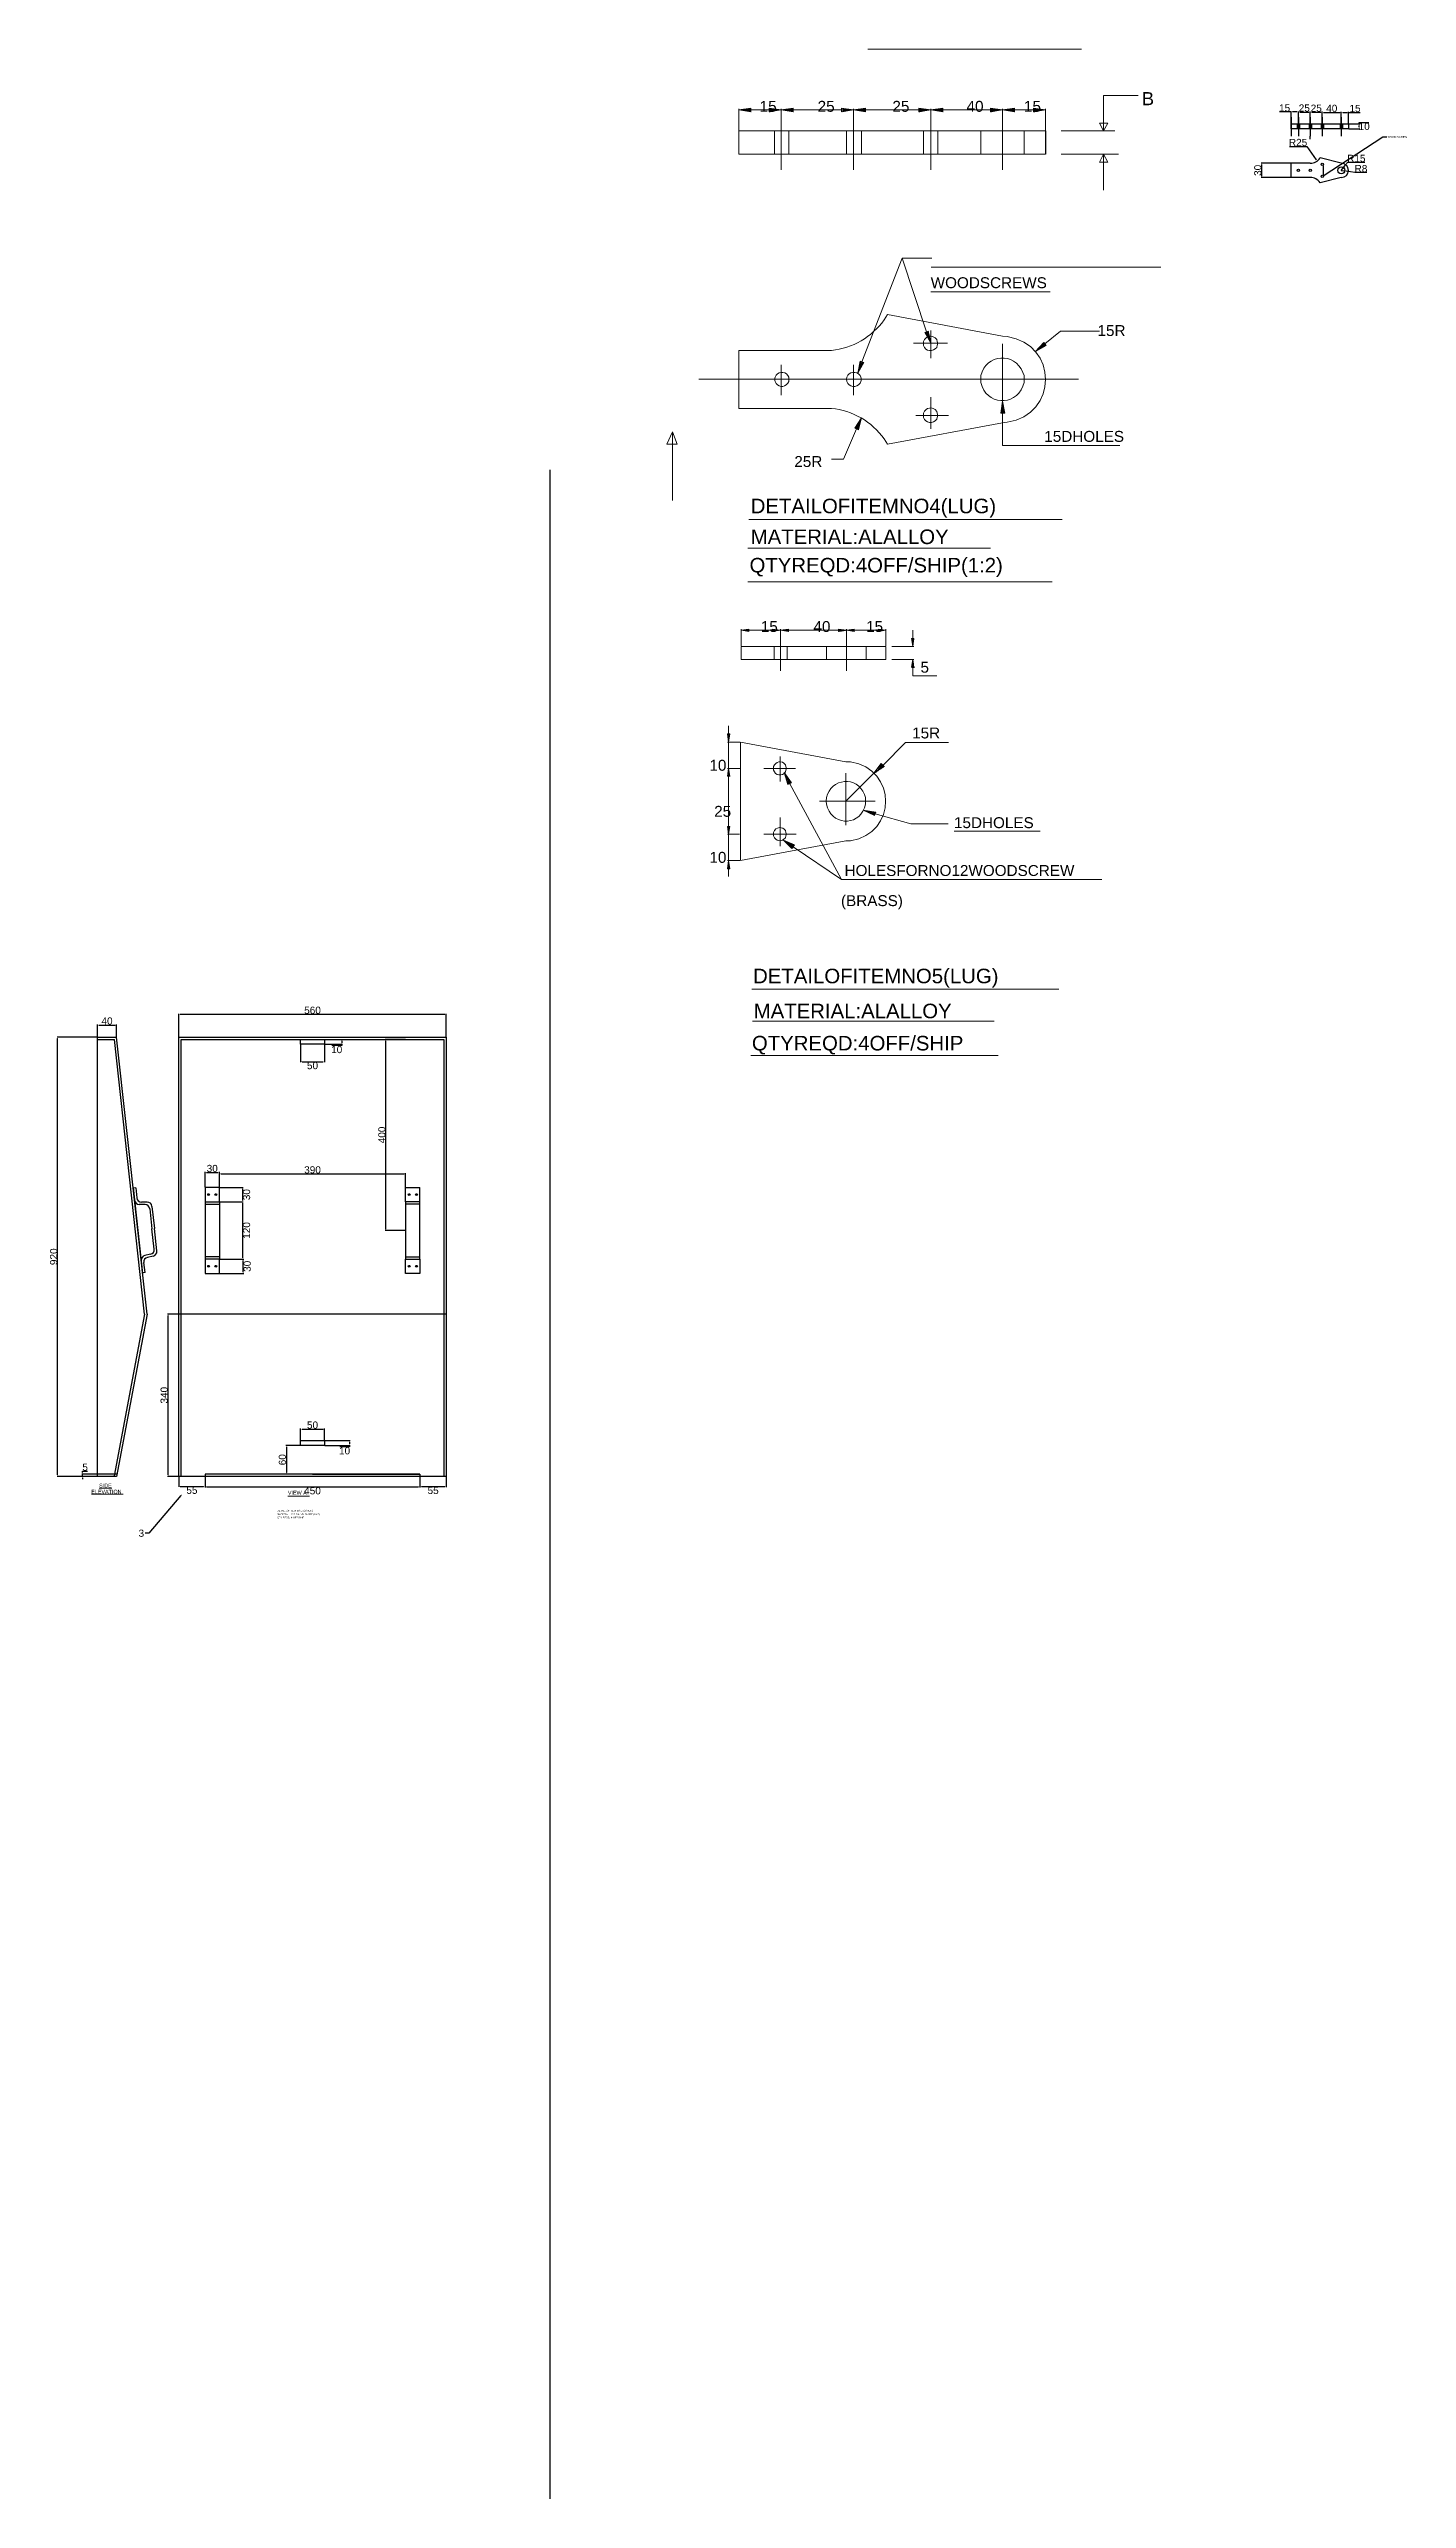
# Model space of a CAD drawing. Header units: millimetres. Extents: x -3009 to 55097, y -2803 to 5841.
# Drawn here: x 13271 to 16114, y 711 to 5841 of the extents above; entities that cross this region are included whole.
import ezdxf
from ezdxf import colors
from ezdxf.entities.mleader import LeaderData, LeaderLine
from ezdxf.math import Vec2, Vec3

# ---------------------------------------------------------------- set-up
doc = ezdxf.new("R2010")
doc.units = ezdxf.units.MM
for name, color, linetype in [('DIM', 10, 'Continuous'), ('PDF2_Geometry', 7, 'Continuous'), ('PDF2_Solid Fills', 7, 'Continuous'), ('PDF2_Text', 7, 'Continuous'), ('SC', 5, 'Continuous')]:
    doc.layers.add(name, color=color, linetype=linetype)
doc.styles.add('PDF F1', font='arial.ttf')
doc.styles.get("Standard").update_dxf_attribs({"font": 'arial.ttf', "height": 15})
doc.dimstyles.new('DIM', dxfattribs={"dimtxt": 15, "dimasz": 3, "dimexe": 1.25, "dimexo": 0.625, "dimtad": 2, "dimtoh": 1, "dimdec": 0, "dimtxsty": 'Standard', "dimcen": 2.5, "dimclrd": 1, "dimclre": 4, "dimclrt": 1, "dimadec": 0, "dimazin": 0, "dimtfac": 1, "dimtdec": 0, "dimtmove": 0, "dimatfit": 3, "dimfxl": 1, "dimtfillclr": 4, "dimarcsym": 0})

msp = doc.modelspace()

# ---------------------------------------------------------------- texts
at = {"layer": 'PDF2_Text', "attachment_point": 4, "style": 'PDF F1'}
for s, insert, char_height in [('B', (15558.87110217649, 5736.739112488838), 27.4939572572961), ('15', (14758.66880113189, 5720.525419866462), 22.87842689288377), ('25', (14880.12411017274, 5720.525419866462), 22.87842689288377), ('25', (15036.61731715151, 5720.525419866462), 22.87842689288377), ('40', (15191.87030373153, 5720.525419866462), 22.87842689288377), ('15', (15312.06628756644, 5720.525419866462), 22.87842689288377), ('WOODSCREWS', (15116.74765462801, 5351.161038361024), 22.87842689288377), ('15R', (15466.05039653671, 5250.999310565909), 22.87842689288377), ('15DHOLES', (15354.6308427027, 5029.390234066232), 22.87842689288377), ('25R', (14831.2823522269, 4976.793107857549), 22.87842689288377), ('DETAILOFITEMNO4(LUG)', (14739.97442890168, 4879.20957379014), 30.50525696356984), ('MATERIAL:ALALLOY', (14739.97442890168, 4819.111900286167), 30.50525696356984), ('QTYREQD:4OFF/SHIP(1:2)', (14737.48156997934, 4755.251853423339), 30.50525696356984), ('15', (14761.18745154387, 4631.235226567747), 22.87842689288377), ('40', (14871.34768017195, 4631.235226567747), 22.87842689288377), ('15', (14981.53720283753, 4631.235226567747), 22.87842689288377), ('5', (15095.46553626657, 4546.084464180254), 22.87842689288377), ('15R', (15077.94165188912, 4408.355680391222), 22.87842689288377), ('10', (14653.50702688668, 4340.757141178503), 22.87842689288377), ('25', (14663.52335887298, 4244.338363521616), 22.87842689288377), ('15DHOLES', (15165.57030776667, 4220.551286526606), 22.87842689288377), ('10', (14653.50702688668, 4147.929456681741), 22.87842689288377), ('HOLESFORNO12WOODSCREW', (14936.46354969277, 4120.389240318036), 22.87842689288377), ('(BRASS)', (14928.94644489791, 4054.031876744528), 22.87842689288377), ('DETAILOFITEMNO5(LUG)', (14744.97320169804, 3895.09739382274), 30.50525696356984), ('MATERIAL:ALALLOY', (14746.23889517307, 3826.233479548391), 30.50525696356984), ('QTYREQD:4OFF/SHIP', (14742.48034277558, 3754.861104092532), 30.50525696356984), ('ELEVATION', (13359.26660693328, 2819.851960609933), 8.092281925097888), ('SIDE', (13375.80211060866, 2832.858386850254), 8.092281925097888), ('VIEW A', (13771.0026041547, 2817.689874802983), 8.092281925097888), ('DETAIL OF ITEM NO 3 (COVER)', (13748.2905945697, 2779.581686753806), 3.580898162556889), ('MATERIAL:  M.S GALVD SHEET (16 G)', (13748.2905945697, 2772.088365902386), 3.580898162556889), ('QTY REQD: 4 OEE/SHIP', (13748.43617940947, 2765.326706986424), 3.580898162556889)]:
    msp.add_mtext(s, dxfattribs=dict(at, insert=insert, char_height=char_height))

# ---------------------------------------------------------------- blocks, each defined once
blk = doc.blocks.new('*D71')
at = {"layer": 'Defpoints', "color": 0, "transparency": 16777216}
for p in [(13597.57635655403, 3456.861593952688), (13627.57635655402, 3488.306927587264), (13627.57635655402, 3456.861593952688)]:
    blk.add_point(p, dxfattribs=at)
at = {"layer": 'DIM', "color": 4, "lineweight": -2, "transparency": 16777216}
for p, q in [((13597.57635655403, 3457.486593952688), (13597.57635655403, 3489.556927587264)), ((13627.57635655402, 3457.486593952688), (13627.57635655402, 3489.556927587264))]:
    blk.add_line(p, q, dxfattribs=at)
at = {"layer": 'DIM', "color": 1, "lineweight": -2, "transparency": 16777216}
blk.add_line((13600.57635655403, 3488.306927587264), (13624.57635655402, 3488.306927587264), dxfattribs=at)
at = {"layer": 'DIM', "color": 1, "transparency": 16777216}
for points in [[(13600.57635655403, 3488.806927587264), (13600.57635655403, 3487.806927587264), (13597.57635655403, 3488.306927587264)], [(13624.57635655402, 3488.806927587264), (13624.57635655402, 3487.806927587264), (13627.57635655402, 3488.306927587264)]]:
    blk.add_solid(points, dxfattribs=at)
at = {"layer": 'DIM', "color": 1, "transparency": 16777216, "insert": (13612.57635655403, 3496.59563836489), "char_height": 15, "attachment_point": 5}
blk.add_mtext('30', dxfattribs=at)
blk = doc.blocks.new('*D72')
at = {"layer": 'Defpoints', "color": 0, "transparency": 16777216}
for p in [(13627.57635655403, 3426.861593952689), (13627.57635655403, 3306.861593952689), (13676.27627903337, 3306.861593952689)]:
    blk.add_point(p, dxfattribs=at)
at = {"layer": 'DIM', "color": 4, "lineweight": -2, "transparency": 16777216}
for p, q in [((13628.20135655403, 3426.861593952689), (13677.52627903337, 3426.861593952689)), ((13628.20135655403, 3306.861593952689), (13677.52627903337, 3306.861593952689))]:
    blk.add_line(p, q, dxfattribs=at)
at = {"layer": 'DIM', "color": 1, "lineweight": -2, "transparency": 16777216}
blk.add_line((13676.27627903337, 3423.861593952689), (13676.27627903337, 3309.861593952689), dxfattribs=at)
at = {"layer": 'DIM', "color": 1, "transparency": 16777216}
for points in [[(13675.77627903337, 3423.861593952689), (13676.77627903337, 3423.861593952689), (13676.27627903337, 3426.861593952689)], [(13675.77627903337, 3309.861593952689), (13676.77627903337, 3309.861593952689), (13676.27627903337, 3306.861593952689)]]:
    blk.add_solid(points, dxfattribs=at)
at = {"layer": 'DIM', "color": 1, "transparency": 16777216, "insert": (13684.55987384919, 3366.861593952684), "char_height": 15, "attachment_point": 5, "rotation": 90}
blk.add_mtext('120', dxfattribs=at)
blk = doc.blocks.new('*D73')
at = {"layer": 'Defpoints', "color": 0, "transparency": 16777216}
for p in [(13627.57635655403, 3306.861593952689), (13677.43216788515, 3306.861593952689), (13627.57635655403, 3276.861593952689)]:
    blk.add_point(p, dxfattribs=at)
at = {"layer": 'DIM', "color": 4, "lineweight": -2, "transparency": 16777216}
for p, q in [((13628.20135655403, 3306.861593952689), (13678.68216788515, 3306.861593952689)), ((13628.20135655403, 3276.861593952689), (13678.68216788515, 3276.861593952689))]:
    blk.add_line(p, q, dxfattribs=at)
at = {"layer": 'DIM', "color": 1, "lineweight": -2, "transparency": 16777216}
blk.add_line((13677.43216788515, 3279.861593952689), (13677.43216788515, 3303.861593952689), dxfattribs=at)
at = {"layer": 'DIM', "color": 1, "transparency": 16777216}
for points in [[(13676.93216788515, 3303.861593952689), (13677.93216788515, 3303.861593952689), (13677.43216788515, 3306.861593952689)], [(13676.93216788515, 3279.861593952689), (13677.93216788515, 3279.861593952689), (13677.43216788515, 3276.861593952689)]]:
    blk.add_solid(points, dxfattribs=at)
at = {"layer": 'DIM', "color": 1, "transparency": 16777216, "insert": (13685.72087866277, 3291.861593952684), "char_height": 15, "attachment_point": 5, "rotation": 90}
blk.add_mtext('30', dxfattribs=at)
blk = doc.blocks.new('*D74')
at = {"layer": 'Defpoints', "color": 0, "transparency": 16777216}
for p in [(13627.57635655402, 3456.861593952688), (14017.57635655403, 3485.392607470234), (14017.57635655403, 3456.861593952688)]:
    blk.add_point(p, dxfattribs=at)
at = {"layer": 'DIM', "color": 4, "lineweight": -2, "transparency": 16777216}
for p, q in [((13627.57635655402, 3457.486593952688), (13627.57635655402, 3486.642607470234)), ((14017.57635655403, 3457.486593952688), (14017.57635655403, 3486.642607470234))]:
    blk.add_line(p, q, dxfattribs=at)
at = {"layer": 'DIM', "color": 1, "lineweight": -2, "transparency": 16777216}
blk.add_line((13630.57635655402, 3485.392607470234), (14014.57635655403, 3485.392607470234), dxfattribs=at)
at = {"layer": 'DIM', "color": 1, "transparency": 16777216}
for points in [[(13630.57635655402, 3485.892607470234), (13630.57635655402, 3484.892607470234), (13627.57635655402, 3485.392607470234)], [(14014.57635655403, 3485.892607470234), (14014.57635655403, 3484.892607470234), (14017.57635655403, 3485.392607470234)]]:
    blk.add_solid(points, dxfattribs=at)
at = {"layer": 'DIM', "color": 1, "transparency": 16777216, "insert": (13822.57635655403, 3493.68131824786), "char_height": 15, "attachment_point": 5}
blk.add_mtext('390', dxfattribs=at)
blk = doc.blocks.new('*D75')
at = {"layer": 'Defpoints', "color": 0, "transparency": 16777216}
for p in [(13627.57635655403, 3456.861593952689), (13627.57635655403, 3426.861593952691), (13676.27627903337, 3426.861593952691)]:
    blk.add_point(p, dxfattribs=at)
at = {"layer": 'DIM', "color": 4, "lineweight": -2, "transparency": 16777216}
for p, q in [((13628.20135655403, 3456.861593952689), (13677.52627903337, 3456.861593952689)), ((13628.20135655403, 3426.861593952691), (13677.52627903337, 3426.861593952691))]:
    blk.add_line(p, q, dxfattribs=at)
at = {"layer": 'DIM', "color": 1, "lineweight": -2, "transparency": 16777216}
blk.add_line((13676.27627903337, 3453.861593952689), (13676.27627903337, 3429.861593952691), dxfattribs=at)
at = {"layer": 'DIM', "color": 1, "transparency": 16777216}
for points in [[(13675.77627903337, 3453.861593952689), (13676.77627903337, 3453.861593952689), (13676.27627903337, 3456.861593952689)], [(13675.77627903337, 3429.861593952691), (13676.77627903337, 3429.861593952691), (13676.27627903337, 3426.861593952691)]]:
    blk.add_solid(points, dxfattribs=at)
at = {"layer": 'DIM', "color": 1, "transparency": 16777216, "insert": (13684.564989811, 3441.861593952685), "char_height": 15, "attachment_point": 5, "rotation": 90}
blk.add_mtext('30', dxfattribs=at)
blk = doc.blocks.new('*D76')
at = {"layer": 'Defpoints', "color": 0, "transparency": 16777216}
for p in [(14102.57635655403, 3819.524818016564), (13542.57635655403, 3771.861593952688), (14102.57635655403, 3771.861593952688)]:
    blk.add_point(p, dxfattribs=at)
at = {"layer": 'DIM', "color": 4, "lineweight": -2, "transparency": 16777216}
for p, q in [((13542.57635655403, 3772.486593952688), (13542.57635655403, 3820.774818016564)), ((14102.57635655403, 3772.486593952688), (14102.57635655403, 3820.774818016564))]:
    blk.add_line(p, q, dxfattribs=at)
at = {"layer": 'DIM', "color": 1, "lineweight": -2, "transparency": 16777216}
blk.add_line((13545.57635655403, 3819.524818016564), (14099.57635655403, 3819.524818016564), dxfattribs=at)
at = {"layer": 'DIM', "color": 1, "transparency": 16777216}
for points in [[(13545.57635655403, 3820.024818016564), (13545.57635655403, 3819.024818016564), (13542.57635655403, 3819.524818016564)], [(14099.57635655403, 3820.024818016564), (14099.57635655403, 3819.024818016564), (14102.57635655403, 3819.524818016564)]]:
    blk.add_solid(points, dxfattribs=at)
at = {"layer": 'DIM', "color": 1, "transparency": 16777216, "insert": (13822.57635655403, 3827.808412832389), "char_height": 15, "attachment_point": 5}
blk.add_mtext('560', dxfattribs=at)
blk = doc.blocks.new('*D77')
at = {"layer": 'Defpoints', "color": 0, "transparency": 16777216}
for p in [(13797.57635655403, 3756.861593952688), (13847.57635655403, 3756.861593952688), (13847.57635655403, 3720.246640420975)]:
    blk.add_point(p, dxfattribs=at)
at = {"layer": 'DIM', "color": 4, "lineweight": -2, "transparency": 16777216}
for p, q in [((13797.57635655403, 3756.236593952688), (13797.57635655403, 3718.996640420975)), ((13847.57635655403, 3756.236593952688), (13847.57635655403, 3718.996640420975))]:
    blk.add_line(p, q, dxfattribs=at)
at = {"layer": 'DIM', "color": 1, "lineweight": -2, "transparency": 16777216}
blk.add_line((13800.57635655403, 3720.246640420975), (13844.57635655403, 3720.246640420975), dxfattribs=at)
at = {"layer": 'DIM', "color": 1, "transparency": 16777216}
for points in [[(13800.57635655403, 3720.746640420975), (13800.57635655403, 3719.746640420975), (13797.57635655403, 3720.246640420975)], [(13844.57635655403, 3720.746640420975), (13844.57635655403, 3719.746640420975), (13847.57635655403, 3720.246640420975)]]:
    blk.add_solid(points, dxfattribs=at)
at = {"layer": 'DIM', "color": 1, "transparency": 16777216, "insert": (13822.57635655403, 3711.96304560515), "char_height": 15, "attachment_point": 5}
blk.add_mtext('50', dxfattribs=at)
blk = doc.blocks.new('*D78')
at = {"layer": 'Defpoints', "color": 0, "transparency": 16777216}
for p in [(13847.57635655403, 3766.86159395269), (13847.57635655403, 3756.86159395269), (13883.78278890964, 3756.86159395269)]:
    blk.add_point(p, dxfattribs=at)
at = {"layer": 'DIM', "color": 4, "lineweight": -2, "transparency": 16777216}
for p, q in [((13848.20135655403, 3766.86159395269), (13885.03278890964, 3766.86159395269)), ((13848.20135655403, 3756.86159395269), (13885.03278890964, 3756.86159395269))]:
    blk.add_line(p, q, dxfattribs=at)
at = {"layer": 'DIM', "color": 1, "lineweight": -2, "transparency": 16777216}
for p, q in [((13883.78278890964, 3753.86159395269), (13863.13391442124, 3753.86159395269)), ((13883.78278890964, 3763.86159395269), (13883.78278890964, 3759.86159395269)), ((13883.78278890964, 3756.86159395269), (13883.78278890964, 3753.86159395269))]:
    blk.add_line(p, q, dxfattribs=at)
at = {"layer": 'DIM', "color": 1, "transparency": 16777216}
for points in [[(13883.28278890964, 3763.86159395269), (13884.28278890964, 3763.86159395269), (13883.78278890964, 3766.86159395269)], [(13883.28278890964, 3759.86159395269), (13884.28278890964, 3759.86159395269), (13883.78278890964, 3756.86159395269)]]:
    blk.add_solid(points, dxfattribs=at)
at = {"layer": 'DIM', "color": 1, "transparency": 16777216, "insert": (13873.14585166544, 3745.577999136859), "char_height": 15, "attachment_point": 5}
blk.add_mtext('10', dxfattribs=at)
blk = doc.blocks.new('*D79')
at = {"layer": 'Defpoints', "color": 0, "transparency": 16777216}
for p in [(13542.57635655403, 2851.861593952688), (13597.57635655403, 2851.861593952688), (13597.57635655403, 2831.059334663345)]:
    blk.add_point(p, dxfattribs=at)
at = {"layer": 'DIM', "color": 4, "lineweight": -2, "transparency": 16777216}
for p, q in [((13542.57635655403, 2851.236593952688), (13542.57635655403, 2829.809334663345)), ((13597.57635655403, 2851.236593952688), (13597.57635655403, 2829.809334663345))]:
    blk.add_line(p, q, dxfattribs=at)
at = {"layer": 'DIM', "color": 1, "lineweight": -2, "transparency": 16777216}
blk.add_line((13545.57635655403, 2831.059334663345), (13594.57635655403, 2831.059334663345), dxfattribs=at)
at = {"layer": 'DIM', "color": 1, "transparency": 16777216}
for points in [[(13545.57635655403, 2831.559334663345), (13545.57635655403, 2830.559334663345), (13542.57635655403, 2831.059334663345)], [(13594.57635655403, 2831.559334663345), (13594.57635655403, 2830.559334663345), (13597.57635655403, 2831.059334663345)]]:
    blk.add_solid(points, dxfattribs=at)
at = {"layer": 'DIM', "color": 1, "transparency": 16777216, "insert": (13570.07635655403, 2822.806435618324), "char_height": 15, "attachment_point": 5}
blk.add_mtext('55', dxfattribs=at)
blk = doc.blocks.new('*D80')
at = {"layer": 'Defpoints', "color": 0, "transparency": 16777216}
for p in [(13597.57635655403, 2851.861593952688), (14047.57635655403, 2851.861593952688), (14047.57635655403, 2830.031195026908)]:
    blk.add_point(p, dxfattribs=at)
at = {"layer": 'DIM', "color": 4, "lineweight": -2, "transparency": 16777216}
for p, q in [((13597.57635655403, 2851.236593952688), (13597.57635655403, 2828.781195026908)), ((14047.57635655403, 2851.236593952688), (14047.57635655403, 2828.781195026908))]:
    blk.add_line(p, q, dxfattribs=at)
at = {"layer": 'DIM', "color": 1, "lineweight": -2, "transparency": 16777216}
blk.add_line((13600.57635655403, 2830.031195026908), (14044.57635655403, 2830.031195026908), dxfattribs=at)
at = {"layer": 'DIM', "color": 1, "transparency": 16777216}
for points in [[(13600.57635655403, 2830.531195026908), (13600.57635655403, 2829.531195026908), (13597.57635655403, 2830.031195026908)], [(14044.57635655403, 2830.531195026908), (14044.57635655403, 2829.531195026908), (14047.57635655403, 2830.031195026908)]]:
    blk.add_solid(points, dxfattribs=at)
at = {"layer": 'DIM', "color": 1, "transparency": 16777216, "insert": (13822.57635655403, 2821.747600211082), "char_height": 15, "attachment_point": 5}
blk.add_mtext('450', dxfattribs=at)
blk = doc.blocks.new('*D81')
at = {"layer": 'Defpoints', "color": 0, "transparency": 16777216}
for p in [(14047.57635655403, 2851.861593952688), (14102.57635655403, 2851.861593952688), (14102.57635655403, 2830.623124842476)]:
    blk.add_point(p, dxfattribs=at)
at = {"layer": 'DIM', "color": 4, "lineweight": -2, "transparency": 16777216}
for p, q in [((14047.57635655403, 2851.236593952688), (14047.57635655403, 2829.373124842476)), ((14102.57635655403, 2851.236593952688), (14102.57635655403, 2829.373124842476))]:
    blk.add_line(p, q, dxfattribs=at)
at = {"layer": 'DIM', "color": 1, "lineweight": -2, "transparency": 16777216}
blk.add_line((14050.57635655403, 2830.623124842476), (14099.57635655403, 2830.623124842476), dxfattribs=at)
at = {"layer": 'DIM', "color": 1, "transparency": 16777216}
for points in [[(14050.57635655403, 2831.123124842476), (14050.57635655403, 2830.123124842476), (14047.57635655403, 2830.623124842476)], [(14099.57635655403, 2831.123124842476), (14099.57635655403, 2830.123124842476), (14102.57635655403, 2830.623124842476)]]:
    blk.add_solid(points, dxfattribs=at)
at = {"layer": 'DIM', "color": 1, "transparency": 16777216, "insert": (14075.07635655403, 2822.370225797455), "char_height": 15, "attachment_point": 5}
blk.add_mtext('55', dxfattribs=at)
blk = doc.blocks.new('*D82')
at = {"layer": 'Defpoints', "color": 0, "transparency": 16777216}
for p in [(13340.92790097294, 2856.861593952689), (13372.34725083368, 2856.861593952689), (13372.34725083368, 2851.861593952689)]:
    blk.add_point(p, dxfattribs=at)
at = {"layer": 'DIM', "color": 4, "lineweight": -2, "transparency": 16777216}
for p, q in [((13371.72225083368, 2856.861593952689), (13339.67790097294, 2856.861593952689)), ((13371.72225083368, 2851.861593952689), (13339.67790097294, 2851.861593952689))]:
    blk.add_line(p, q, dxfattribs=at)
at = {"layer": 'DIM', "color": 1, "lineweight": -2, "transparency": 16777216}
for p, q in [((13340.92790097294, 2859.861593952689), (13340.92790097294, 2862.861593952689)), ((13340.92790097294, 2862.861593952689), (13351.49833071374, 2862.861593952689)), ((13340.92790097294, 2851.861593952689), (13340.92790097294, 2856.861593952689)), ((13340.92790097294, 2848.861593952689), (13340.92790097294, 2845.861593952689))]:
    blk.add_line(p, q, dxfattribs=at)
at = {"layer": 'DIM', "color": 1, "transparency": 16777216}
for points in [[(13340.42790097294, 2859.861593952689), (13341.42790097294, 2859.861593952689), (13340.92790097294, 2856.861593952689)], [(13340.42790097294, 2848.861593952689), (13341.42790097294, 2848.861593952689), (13340.92790097294, 2851.861593952689)]]:
    blk.add_solid(points, dxfattribs=at)
at = {"layer": 'DIM', "color": 1, "transparency": 16777216, "insert": (13346.52561584333, 2871.114492997705), "char_height": 15, "attachment_point": 5}
blk.add_mtext('5', dxfattribs=at)
blk = doc.blocks.new('*D83')
at = {"layer": 'Defpoints', "color": 0, "transparency": 16777216}
for p in [(13288.99047178615, 3771.861593952689), (13372.34725083368, 3771.86159395269), (13372.34725083368, 2851.861593952689)]:
    blk.add_point(p, dxfattribs=at)
at = {"layer": 'DIM', "color": 4, "lineweight": -2, "transparency": 16777216}
for p, q in [((13371.72225083368, 3771.86159395269), (13287.74047178615, 3771.861593952689)), ((13371.72225083368, 2851.861593952689), (13287.74047178615, 2851.861593952689))]:
    blk.add_line(p, q, dxfattribs=at)
at = {"layer": 'DIM', "color": 1, "lineweight": -2, "transparency": 16777216}
blk.add_line((13288.99047178615, 2854.861593952689), (13288.99047178615, 3768.861593952689), dxfattribs=at)
at = {"layer": 'DIM', "color": 1, "transparency": 16777216}
for points in [[(13288.49047178615, 3768.861593952689), (13289.49047178615, 3768.861593952689), (13288.99047178615, 3771.861593952689)], [(13288.49047178615, 2854.861593952689), (13289.49047178615, 2854.861593952689), (13288.99047178615, 2851.861593952689)]]:
    blk.add_solid(points, dxfattribs=at)
at = {"layer": 'DIM', "color": 1, "transparency": 16777216, "insert": (13280.70687697032, 3311.861593952684), "char_height": 15, "attachment_point": 5, "rotation": 90}
blk.add_mtext('920', dxfattribs=at)
blk = doc.blocks.new('*D84')
at = {"layer": 'Defpoints', "color": 0, "transparency": 16777216}
for p in [(13797.57635655403, 2926.861593952688), (13847.57635655403, 2951.010410034471), (13847.57635655403, 2926.861593952688)]:
    blk.add_point(p, dxfattribs=at)
at = {"layer": 'DIM', "color": 4, "lineweight": -2, "transparency": 16777216}
for p, q in [((13797.57635655403, 2927.486593952688), (13797.57635655403, 2952.260410034471)), ((13847.57635655403, 2927.486593952688), (13847.57635655403, 2952.260410034471))]:
    blk.add_line(p, q, dxfattribs=at)
at = {"layer": 'DIM', "color": 1, "lineweight": -2, "transparency": 16777216}
blk.add_line((13800.57635655403, 2951.010410034471), (13844.57635655403, 2951.010410034471), dxfattribs=at)
at = {"layer": 'DIM', "color": 1, "transparency": 16777216}
for points in [[(13800.57635655403, 2951.510410034471), (13800.57635655403, 2950.510410034471), (13797.57635655403, 2951.010410034471)], [(13844.57635655403, 2951.510410034471), (13844.57635655403, 2950.510410034471), (13847.57635655403, 2951.010410034471)]]:
    blk.add_solid(points, dxfattribs=at)
at = {"layer": 'DIM', "color": 1, "transparency": 16777216, "insert": (13822.57635655403, 2959.294004850296), "char_height": 15, "attachment_point": 5}
blk.add_mtext('50', dxfattribs=at)
blk = doc.blocks.new('*D85')
at = {"layer": 'Defpoints', "color": 0, "transparency": 16777216}
for p in [(13847.57635655403, 2926.861593952689), (13847.57635655403, 2916.861593952689), (13900.27442325923, 2916.861593952689)]:
    blk.add_point(p, dxfattribs=at)
at = {"layer": 'DIM', "color": 4, "lineweight": -2, "transparency": 16777216}
for p, q in [((13848.20135655403, 2926.861593952689), (13901.52442325923, 2926.861593952689)), ((13848.20135655403, 2916.861593952689), (13901.52442325923, 2916.861593952689))]:
    blk.add_line(p, q, dxfattribs=at)
at = {"layer": 'DIM', "color": 1, "lineweight": -2, "transparency": 16777216}
for p, q in [((13900.27442325923, 2913.861593952689), (13879.62554877083, 2913.861593952689)), ((13900.27442325923, 2923.861593952689), (13900.27442325923, 2919.861593952689)), ((13900.27442325923, 2916.861593952689), (13900.27442325923, 2913.861593952689))]:
    blk.add_line(p, q, dxfattribs=at)
at = {"layer": 'DIM', "color": 1, "transparency": 16777216}
for points in [[(13899.77442325923, 2923.861593952689), (13900.77442325923, 2923.861593952689), (13900.27442325923, 2926.861593952689)], [(13899.77442325923, 2919.861593952689), (13900.77442325923, 2919.861593952689), (13900.27442325923, 2916.861593952689)]]:
    blk.add_solid(points, dxfattribs=at)
at = {"layer": 'DIM', "color": 1, "transparency": 16777216, "insert": (13889.63748601502, 2905.577999136859), "char_height": 15, "attachment_point": 5}
blk.add_mtext('10', dxfattribs=at)
blk = doc.blocks.new('*D86')
at = {"layer": 'Defpoints', "color": 0, "transparency": 16777216}
for p in [(13797.57635655403, 2916.861593952689), (13767.79777612795, 2856.861593952689), (13797.57635655403, 2856.861593952689)]:
    blk.add_point(p, dxfattribs=at)
at = {"layer": 'DIM', "color": 4, "lineweight": -2, "transparency": 16777216}
for p, q in [((13796.95135655403, 2916.861593952689), (13766.54777612795, 2916.861593952689)), ((13796.95135655403, 2856.861593952689), (13766.54777612795, 2856.861593952689))]:
    blk.add_line(p, q, dxfattribs=at)
at = {"layer": 'DIM', "color": 1, "lineweight": -2, "transparency": 16777216}
blk.add_line((13767.79777612795, 2913.861593952689), (13767.79777612795, 2859.861593952689), dxfattribs=at)
at = {"layer": 'DIM', "color": 1, "transparency": 16777216}
for points in [[(13767.29777612795, 2913.861593952689), (13768.29777612795, 2913.861593952689), (13767.79777612795, 2916.861593952689)], [(13767.29777612795, 2859.861593952689), (13768.29777612795, 2859.861593952689), (13767.79777612795, 2856.861593952689)]]:
    blk.add_solid(points, dxfattribs=at)
at = {"layer": 'DIM', "color": 1, "transparency": 16777216, "insert": (13759.51418131213, 2886.861593952684), "char_height": 15, "attachment_point": 5, "rotation": 90}
blk.add_mtext('60', dxfattribs=at)
blk = doc.blocks.new('*D87')
at = {"layer": 'Defpoints', "color": 0, "transparency": 16777216}
for p in [(13412.34725083367, 3797.030023312987), (13372.34725083367, 3771.861593952688), (13412.34725083367, 3771.861593952688)]:
    blk.add_point(p, dxfattribs=at)
at = {"layer": 'DIM', "color": 4, "lineweight": -2, "transparency": 16777216}
for p, q in [((13372.34725083367, 3772.486593952688), (13372.34725083367, 3798.280023312987)), ((13412.34725083367, 3772.486593952688), (13412.34725083367, 3798.280023312987))]:
    blk.add_line(p, q, dxfattribs=at)
at = {"layer": 'DIM', "color": 1, "lineweight": -2, "transparency": 16777216}
blk.add_line((13375.34725083367, 3797.030023312987), (13409.34725083367, 3797.030023312987), dxfattribs=at)
at = {"layer": 'DIM', "color": 1, "transparency": 16777216}
for points in [[(13375.34725083367, 3797.530023312987), (13375.34725083367, 3796.530023312987), (13372.34725083367, 3797.030023312987)], [(13409.34725083367, 3797.530023312987), (13409.34725083367, 3796.530023312987), (13412.34725083367, 3797.030023312987)]]:
    blk.add_solid(points, dxfattribs=at)
at = {"layer": 'DIM', "color": 1, "transparency": 16777216, "insert": (13392.34725083367, 3805.313618128813), "char_height": 15, "attachment_point": 5}
blk.add_mtext('40', dxfattribs=at)
blk = doc.blocks.new('*D88')
at = {"layer": 'Defpoints', "color": 0, "transparency": 16777216}
for p in [(13976.12889940107, 3766.86159395269), (14017.57635655403, 3766.86159395269), (14017.57635655403, 3366.86159395269)]:
    blk.add_point(p, dxfattribs=at)
at = {"layer": 'DIM', "color": 4, "lineweight": -2, "transparency": 16777216}
for p, q in [((14016.95135655403, 3766.86159395269), (13974.87889940107, 3766.86159395269)), ((14016.95135655403, 3366.86159395269), (13974.87889940107, 3366.86159395269))]:
    blk.add_line(p, q, dxfattribs=at)
at = {"layer": 'DIM', "color": 1, "lineweight": -2, "transparency": 16777216}
blk.add_line((13976.12889940107, 3369.86159395269), (13976.12889940107, 3763.86159395269), dxfattribs=at)
at = {"layer": 'DIM', "color": 1, "transparency": 16777216}
for points in [[(13975.62889940107, 3763.86159395269), (13976.62889940107, 3763.86159395269), (13976.12889940107, 3766.86159395269)], [(13975.62889940107, 3369.86159395269), (13976.62889940107, 3369.86159395269), (13976.12889940107, 3366.86159395269)]]:
    blk.add_solid(points, dxfattribs=at)
at = {"layer": 'DIM', "color": 1, "transparency": 16777216, "insert": (13967.84530458524, 3566.861593952685), "char_height": 15, "attachment_point": 5, "rotation": 90}
blk.add_mtext('400', dxfattribs=at)
blk = doc.blocks.new('*D106')
at = {"layer": 'Defpoints', "color": 0, "transparency": 16777216}
for p in [(13520.29201787614, 3191.86159395269), (13542.57635655403, 3191.86159395269), (13542.57635655403, 2851.861593952689)]:
    blk.add_point(p, dxfattribs=at)
at = {"layer": 'DIM', "color": 4, "lineweight": -2, "transparency": 16777216}
for p, q in [((13541.95135655403, 3191.86159395269), (13519.04201787614, 3191.86159395269)), ((13541.95135655403, 2851.861593952689), (13519.04201787614, 2851.861593952689))]:
    blk.add_line(p, q, dxfattribs=at)
at = {"layer": 'DIM', "color": 1, "lineweight": -2, "transparency": 16777216}
blk.add_line((13520.29201787614, 2854.861593952689), (13520.29201787614, 3188.86159395269), dxfattribs=at)
at = {"layer": 'DIM', "color": 1, "transparency": 16777216}
for points in [[(13519.79201787614, 3188.86159395269), (13520.79201787614, 3188.86159395269), (13520.29201787614, 3191.86159395269)], [(13519.79201787614, 2854.861593952689), (13520.79201787614, 2854.861593952689), (13520.29201787614, 2851.861593952689)]]:
    blk.add_solid(points, dxfattribs=at)
at = {"layer": 'DIM', "color": 1, "transparency": 16777216, "insert": (13512.00330709851, 3021.861593952684), "char_height": 15, "attachment_point": 5, "rotation": 90}
blk.add_mtext('340', dxfattribs=at)
blk = doc.blocks.new('*D89')
at = {"layer": 'Defpoints', "color": 0, "transparency": 16777216}
for p in [(15871.49041443174, 5708.828745447797), (15871.49041443174, 5683.737568879805), (15886.49041443174, 5683.737568879805)]:
    blk.add_point(p, dxfattribs=at)
at = {"layer": 'DIM', "color": 1, "lineweight": -2, "transparency": 16777216}
for p, q in [((15871.49041443174, 5708.828745447797), (15847.05282916571, 5708.828745447797)), ((15883.49041443174, 5708.828745447797), (15874.49041443174, 5708.828745447797))]:
    blk.add_line(p, q, dxfattribs=at)
at = {"layer": 'DIM', "color": 4, "lineweight": -2, "transparency": 16777216}
for p, q in [((15871.49041443174, 5684.362568879805), (15871.49041443174, 5710.078745447797)), ((15886.49041443174, 5684.362568879805), (15886.49041443174, 5710.078745447797))]:
    blk.add_line(p, q, dxfattribs=at)
at = {"layer": 'DIM', "color": 1, "transparency": 16777216}
for points in [[(15874.49041443174, 5709.328745447797), (15874.49041443174, 5708.328745447797), (15871.49041443174, 5708.828745447797)], [(15883.49041443174, 5709.328745447797), (15883.49041443174, 5708.328745447797), (15886.49041443174, 5708.828745447797)]]:
    blk.add_solid(points, dxfattribs=at)
at = {"layer": 'DIM', "color": 1, "transparency": 16777216, "insert": (15857.77162179873, 5717.112340263622), "char_height": 15, "attachment_point": 5}
blk.add_mtext('15', dxfattribs=at)
blk = doc.blocks.new('*D90')
at = {"layer": 'Defpoints', "color": 0, "transparency": 16777216}
for p in [(15911.49041443174, 5708.71674970832), (15886.49041443174, 5683.737568879805), (15911.49041443174, 5683.737568879805)]:
    blk.add_point(p, dxfattribs=at)
at = {"layer": 'DIM', "color": 4, "lineweight": -2, "transparency": 16777216}
for p, q in [((15886.49041443174, 5684.362568879805), (15886.49041443174, 5709.96674970832)), ((15911.49041443174, 5684.362568879805), (15911.49041443174, 5709.96674970832))]:
    blk.add_line(p, q, dxfattribs=at)
at = {"layer": 'DIM', "color": 1, "lineweight": -2, "transparency": 16777216}
blk.add_line((15889.49041443174, 5708.71674970832), (15908.49041443174, 5708.71674970832), dxfattribs=at)
at = {"layer": 'DIM', "color": 1, "transparency": 16777216}
for points in [[(15889.49041443174, 5709.21674970832), (15889.49041443174, 5708.21674970832), (15886.49041443174, 5708.71674970832)], [(15908.49041443174, 5709.21674970832), (15908.49041443174, 5708.21674970832), (15911.49041443174, 5708.71674970832)]]:
    blk.add_solid(points, dxfattribs=at)
at = {"layer": 'DIM', "color": 1, "transparency": 16777216, "insert": (15898.99041443174, 5717.000344524145), "char_height": 15, "attachment_point": 5}
blk.add_mtext('25', dxfattribs=at)
blk = doc.blocks.new('*D91')
at = {"layer": 'Defpoints', "color": 0, "transparency": 16777216}
for p in [(15936.49041443174, 5708.408519130105), (15911.49041443174, 5683.737568879805), (15936.49041443174, 5683.737568879805)]:
    blk.add_point(p, dxfattribs=at)
at = {"layer": 'DIM', "color": 4, "lineweight": -2, "transparency": 16777216}
for p, q in [((15911.49041443174, 5684.362568879805), (15911.49041443174, 5709.658519130105)), ((15936.49041443174, 5684.362568879805), (15936.49041443174, 5709.658519130105))]:
    blk.add_line(p, q, dxfattribs=at)
at = {"layer": 'DIM', "color": 1, "lineweight": -2, "transparency": 16777216}
blk.add_line((15914.49041443174, 5708.408519130105), (15933.49041443174, 5708.408519130105), dxfattribs=at)
at = {"layer": 'DIM', "color": 1, "transparency": 16777216}
for points in [[(15914.49041443174, 5708.908519130105), (15914.49041443174, 5707.908519130105), (15911.49041443174, 5708.408519130105)], [(15933.49041443174, 5708.908519130105), (15933.49041443174, 5707.908519130105), (15936.49041443174, 5708.408519130105)]]:
    blk.add_solid(points, dxfattribs=at)
at = {"layer": 'DIM', "color": 1, "transparency": 16777216, "insert": (15923.99041443174, 5716.69211394593), "char_height": 15, "attachment_point": 5}
blk.add_mtext('25', dxfattribs=at)
blk = doc.blocks.new('*D92')
at = {"layer": 'Defpoints', "color": 0, "transparency": 16777216}
for p in [(15976.49041443174, 5708.036878848917), (15936.49041443174, 5683.737568879805), (15976.49041443174, 5683.737568879805)]:
    blk.add_point(p, dxfattribs=at)
at = {"layer": 'DIM', "color": 4, "lineweight": -2, "transparency": 16777216}
for p, q in [((15936.49041443174, 5684.362568879805), (15936.49041443174, 5709.286878848917)), ((15976.49041443174, 5684.362568879805), (15976.49041443174, 5709.286878848917))]:
    blk.add_line(p, q, dxfattribs=at)
at = {"layer": 'DIM', "color": 1, "lineweight": -2, "transparency": 16777216}
blk.add_line((15939.49041443174, 5708.036878848917), (15973.49041443174, 5708.036878848917), dxfattribs=at)
at = {"layer": 'DIM', "color": 1, "transparency": 16777216}
for points in [[(15939.49041443174, 5708.536878848917), (15939.49041443174, 5707.536878848917), (15936.49041443174, 5708.036878848917)], [(15973.49041443174, 5708.536878848917), (15973.49041443174, 5707.536878848917), (15976.49041443174, 5708.036878848917)]]:
    blk.add_solid(points, dxfattribs=at)
at = {"layer": 'DIM', "color": 1, "transparency": 16777216, "insert": (15956.49041443174, 5716.320473664742), "char_height": 15, "attachment_point": 5}
blk.add_mtext('40', dxfattribs=at)
blk = doc.blocks.new('*D93')
at = {"layer": 'Defpoints', "color": 0, "transparency": 16777216}
for p in [(15991.49041443174, 5707.860742550459), (15976.49041443174, 5683.737568879805), (15991.49041443174, 5683.737568879804)]:
    blk.add_point(p, dxfattribs=at)
at = {"layer": 'DIM', "color": 4, "lineweight": -2, "transparency": 16777216}
for p, q in [((15976.49041443174, 5684.362568879805), (15976.49041443174, 5709.110742550459)), ((15991.49041443174, 5684.362568879804), (15991.49041443174, 5709.110742550459))]:
    blk.add_line(p, q, dxfattribs=at)
at = {"layer": 'DIM', "color": 1, "lineweight": -2, "transparency": 16777216}
for p, q in [((15979.49041443174, 5707.860742550459), (15988.49041443174, 5707.860742550459)), ((15991.49041443174, 5707.860742550459), (16015.92799969777, 5707.860742550459))]:
    blk.add_line(p, q, dxfattribs=at)
at = {"layer": 'DIM', "color": 1, "transparency": 16777216}
for points in [[(15979.49041443174, 5708.360742550459), (15979.49041443174, 5707.360742550459), (15976.49041443174, 5707.860742550459)], [(15988.49041443174, 5708.360742550459), (15988.49041443174, 5707.360742550459), (15991.49041443174, 5707.860742550459)]]:
    blk.add_solid(points, dxfattribs=at)
at = {"layer": 'DIM', "color": 1, "transparency": 16777216, "insert": (16005.20920706476, 5716.144337366284), "char_height": 15, "attachment_point": 5}
blk.add_mtext('15', dxfattribs=at)
blk = doc.blocks.new('*D94')
at = {"layer": 'Defpoints', "color": 0, "transparency": 16777216}
for p in [(15991.49041443175, 5683.737568879807), (15991.49041443175, 5673.737568879807), (16013.75312857857, 5683.737568879807)]:
    blk.add_point(p, dxfattribs=at)
at = {"layer": 'DIM', "color": 4, "lineweight": -2, "transparency": 16777216}
for p, q in [((15992.11541443175, 5683.737568879807), (16015.00312857857, 5683.737568879807)), ((15992.11541443175, 5673.737568879807), (16015.00312857857, 5673.737568879807))]:
    blk.add_line(p, q, dxfattribs=at)
at = {"layer": 'DIM', "color": 1, "lineweight": -2, "transparency": 16777216}
for p, q in [((16013.75312857857, 5683.737568879807), (16013.75312857857, 5686.737568879807)), ((16013.75312857857, 5686.737568879807), (16034.40200306698, 5686.737568879807)), ((16013.75312857857, 5676.737568879807), (16013.75312857857, 5680.737568879807))]:
    blk.add_line(p, q, dxfattribs=at)
at = {"layer": 'DIM', "color": 1, "transparency": 16777216}
for points in [[(16013.25312857857, 5680.737568879807), (16014.25312857857, 5680.737568879807), (16013.75312857857, 5683.737568879807)], [(16013.25312857857, 5676.737568879807), (16014.25312857857, 5676.737568879807), (16013.75312857857, 5673.737568879807)]]:
    blk.add_solid(points, dxfattribs=at)
at = {"layer": 'DIM', "color": 1, "transparency": 16777216, "insert": (16024.39006582277, 5678.453974063976), "char_height": 15, "attachment_point": 5}
blk.add_mtext('10', dxfattribs=at)
blk = doc.blocks.new('*D95')
at = {"layer": 'Defpoints', "color": 0, "transparency": 16777216}
for p in [(15985.58931889436, 5598.513984642227), (15976.49041443177, 5586.588803822639)]:
    blk.add_point(p, dxfattribs=at)
at = {"layer": 'DIM', "color": 1, "lineweight": -2, "transparency": 16777216}
for p, q in [((15976.49041443177, 5586.588803822639), (15985.58931889436, 5598.513984642227)), ((15989.2288806794, 5603.284056970072), (15987.40909978688, 5600.899020806149)), ((16025.80886021555, 5603.284056970072), (15989.2288806794, 5603.284056970072))]:
    blk.add_line(p, q, dxfattribs=at)
at = {"layer": 'DIM', "color": 1, "transparency": 16777216}
blk.add_solid([(15987.01159375956, 5601.202317621568), (15987.8066058142, 5600.595723990728), (15985.58931889436, 5598.513984642227)], dxfattribs=at)
at = {"layer": 'DIM', "color": 1, "transparency": 16777216, "insert": (16007.83137044748, 5611.567651785896), "char_height": 15, "attachment_point": 5}
blk.add_mtext('R15', dxfattribs=at)
blk = doc.blocks.new('*D96')
at = {"layer": 'Defpoints', "color": 0, "transparency": 16777216}
for p in [(15976.49041443173, 5586.588803822629), (15983.88686443356, 5585.346818568926)]:
    blk.add_point(p, dxfattribs=at)
at = {"layer": 'DIM', "color": 1, "lineweight": -2, "transparency": 16777216}
for p, q in [((15976.49041443173, 5586.588803822629), (15983.88686443356, 5585.346818568926)), ((16004.9097347389, 5581.816733879212), (15986.8454444343, 5584.850024467446)), ((16029.75369790398, 5581.816733879212), (16004.9097347389, 5581.816733879212))]:
    blk.add_line(p, q, dxfattribs=at)
at = {"layer": 'DIM', "color": 1, "transparency": 16777216}
blk.add_solid([(15986.92824345121, 5585.343121134235), (15986.76264541738, 5584.356927800657), (15983.88686443356, 5585.346818568926)], dxfattribs=at)
at = {"layer": 'DIM', "color": 1, "transparency": 16777216, "insert": (16017.64421632144, 5590.100328695037), "char_height": 15, "attachment_point": 5}
blk.add_mtext('R8', dxfattribs=at)
blk = doc.blocks.new('*D97')
at = {"layer": 'Defpoints', "color": 0, "transparency": 16777216}
for p in [(15911.49041443171, 5626.588803822617), (15925.73745258383, 5606.045632112966)]:
    blk.add_point(p, dxfattribs=at)
at = {"layer": 'DIM', "color": 1, "lineweight": -2, "transparency": 16777216}
for p, q in [((15867.95576885141, 5636.616916136406), (15904.53574838756, 5636.616916136405)), ((15904.53574838756, 5636.616916136405), (15924.02780800558, 5608.510812718125))]:
    blk.add_line(p, q, dxfattribs=at)
at = {"layer": 'DIM', "color": 1, "transparency": 16777216}
blk.add_solid([(15924.43867143977, 5608.795753481167), (15923.61694457139, 5608.225871955083), (15925.73745258383, 5606.045632112966)], dxfattribs=at)
at = {"layer": 'DIM', "color": 1, "transparency": 16777216, "insert": (15885.93325861949, 5644.90051095223), "char_height": 15, "attachment_point": 5}
blk.add_mtext('R25', dxfattribs=at)
blk = doc.blocks.new('*D98')
at = {"layer": 'Defpoints', "color": 0, "transparency": 16777216}
for p in [(15809.94377949699, 5601.588803822634), (15871.49041443175, 5601.588803822634), (15871.49041443175, 5571.588803822634)]:
    blk.add_point(p, dxfattribs=at)
at = {"layer": 'DIM', "color": 4, "lineweight": -2, "transparency": 16777216}
for p, q in [((15870.86541443175, 5601.588803822634), (15808.69377949699, 5601.588803822634)), ((15870.86541443175, 5571.588803822634), (15808.69377949699, 5571.588803822634))]:
    blk.add_line(p, q, dxfattribs=at)
at = {"layer": 'DIM', "color": 1, "lineweight": -2, "transparency": 16777216}
blk.add_line((15809.94377949699, 5574.588803822634), (15809.94377949699, 5598.588803822634), dxfattribs=at)
at = {"layer": 'DIM', "color": 1, "transparency": 16777216}
for points in [[(15809.44377949699, 5598.588803822634), (15810.44377949699, 5598.588803822634), (15809.94377949699, 5601.588803822634)], [(15809.44377949699, 5574.588803822634), (15810.44377949699, 5574.588803822634), (15809.94377949699, 5571.588803822634)]]:
    blk.add_solid(points, dxfattribs=at)
at = {"layer": 'DIM', "color": 1, "transparency": 16777216, "insert": (15801.65506871936, 5586.588803822629), "char_height": 15, "attachment_point": 5, "rotation": 90}
blk.add_mtext('30', dxfattribs=at)

# ---------------------------------------------------------------- dimensions: what is measured, and where the dimension line sits
at = {"layer": 'DIM'}
for base, p1, p2, picture, middle in [((15871.49041443174, 5708.828745447797), (15886.49041443174, 5683.737568879805), (15871.49041443174, 5683.737568879805), '*D89', (15857.77162179873, 5717.112340263622)), ((15911.49041443174, 5708.71674970832), (15886.49041443174, 5683.737568879805), (15911.49041443174, 5683.737568879805), '*D90', (15898.99041443174, 5717.000344524145)), ((15936.49041443174, 5708.408519130105), (15911.49041443174, 5683.737568879805), (15936.49041443174, 5683.737568879805), '*D91', (15923.99041443174, 5716.69211394593)), ((15976.49041443174, 5708.036878848917), (15936.49041443174, 5683.737568879805), (15976.49041443174, 5683.737568879805), '*D92', (15956.49041443174, 5716.320473664742)), ((15991.49041443174, 5707.860742550459), (15976.49041443174, 5683.737568879805), (15991.49041443174, 5683.737568879804), '*D93', (16005.20920706476, 5716.144337366284)), ((13412.34725083367, 3797.030023312987), (13372.34725083367, 3771.861593952688), (13412.34725083367, 3771.861593952688), '*D87', (13392.34725083367, 3805.313618128813)), ((14102.57635655403, 3819.524818016564), (13542.57635655403, 3771.861593952688), (14102.57635655403, 3771.861593952688), '*D76', (13822.57635655403, 3827.808412832389)), ((13847.57635655403, 3720.246640420975), (13797.57635655403, 3756.861593952688), (13847.57635655403, 3756.861593952688), '*D77', (13822.57635655403, 3711.96304560515)), ((13627.57635655402, 3488.306927587264), (13597.57635655403, 3456.861593952688), (13627.57635655402, 3456.861593952688), '*D71', (13612.57635655403, 3496.59563836489)), ((14017.57635655403, 3485.392607470234), (13627.57635655402, 3456.861593952688), (14017.57635655403, 3456.861593952688), '*D74', (13822.57635655403, 3493.68131824786)), ((13847.57635655403, 2951.010410034471), (13797.57635655403, 2926.861593952688), (13847.57635655403, 2926.861593952688), '*D84', (13822.57635655403, 2959.294004850296)), ((13597.57635655403, 2831.059334663345), (13542.57635655403, 2851.861593952688), (13597.57635655403, 2851.861593952688), '*D79', (13570.07635655403, 2822.806435618324)), ((14047.57635655403, 2830.031195026908), (13597.57635655403, 2851.861593952688), (14047.57635655403, 2851.861593952688), '*D80', (13822.57635655403, 2821.747600211082)), ((14102.57635655403, 2830.623124842476), (14047.57635655403, 2851.861593952688), (14102.57635655403, 2851.861593952688), '*D81', (14075.07635655403, 2822.370225797455))]:
    dim = msp.add_linear_dim(base=base, p1=p1, p2=p2, dimstyle='DIM', dxfattribs=at)
    dim.commit()
    dim.dimension.update_dxf_attribs({"geometry": picture, "text_midpoint": middle})
dim = msp.add_radius_dim(center=(15911.49041443171, 5626.588803822617), mpoint=(15925.73745258383, 5606.045632112966), dimstyle='DIM', dxfattribs=at)
dim.commit()
dim.dimension.update_dxf_attribs({"geometry": '*D97', "text_midpoint": (15885.93325861949, 5636.616916136405), "dimtype": 164})
for base, p1, p2, picture, middle in [((16013.75312857857, 5683.737568879807), (15991.49041443174, 5673.737568879805), (15991.49041443174, 5683.737568879805), '*D94', (16024.39006582277, 5678.453974063976)), ((15809.94377949699, 5601.588803822634), (15871.49041443174, 5571.588803822632), (15871.49041443174, 5601.588803822632), '*D98', (15801.65506871936, 5586.588803822629)), ((13288.99047178615, 3771.861593952689), (13372.34725083367, 2851.861593952688), (13372.34725083367, 3771.861593952688), '*D83', (13280.70687697032, 3311.861593952684)), ((13883.78278890964, 3756.86159395269), (13847.57635655403, 3766.861593952688), (13847.57635655403, 3756.861593952688), '*D78', (13873.14585166544, 3745.577999136859)), ((13976.12889940107, 3766.86159395269), (14017.57635655403, 3366.861593952688), (14017.57635655403, 3766.861593952688), '*D88', (13967.84530458524, 3566.861593952685)), ((13676.27627903337, 3426.861593952691), (13627.57635655402, 3456.861593952688), (13627.57635655402, 3426.861593952689), '*D75', (13684.564989811, 3441.861593952685)), ((13676.27627903337, 3306.861593952689), (13627.57635655402, 3426.861593952688), (13627.57635655403, 3306.861593952688), '*D72', (13684.55987384919, 3366.861593952684)), ((13677.43216788515, 3306.861593952689), (13627.57635655403, 3276.861593952688), (13627.57635655403, 3306.861593952688), '*D73', (13685.72087866277, 3291.861593952684)), ((13520.29201787614, 3191.86159395269), (13542.57635655403, 2851.861593952688), (13542.57635655403, 3191.861593952688), '*D106', (13512.00330709851, 3021.861593952684)), ((13900.27442325923, 2916.861593952689), (13847.57635655403, 2926.861593952688), (13847.57635655403, 2916.861593952688), '*D85', (13889.63748601502, 2905.577999136859)), ((13340.92790097294, 2856.861593952689), (13372.34725083367, 2851.861593952688), (13372.34725083367, 2856.861593952688), '*D82', (13346.52561584333, 2871.114492997705)), ((13767.79777612795, 2856.861593952689), (13797.57635655403, 2916.861593952688), (13797.57635655403, 2856.861593952688), '*D86', (13759.51418131213, 2886.861593952684))]:
    dim = msp.add_linear_dim(base=base, p1=p1, p2=p2, angle=90, dimstyle='DIM', dxfattribs=at)
    dim.commit()
    dim.dimension.update_dxf_attribs({"geometry": picture, "text_midpoint": middle})
for center, mpoint, picture, middle in [((15976.49041443177, 5586.588803822639), (15985.58931889436, 5598.513984642227), '*D95', (16007.83137044748, 5611.567651785896)), ((15976.49041443173, 5586.588803822629), (15983.88686443356, 5585.346818568926), '*D96', (16017.64421632144, 5590.100328695037))]:
    dim = msp.add_radius_dim(center=center, mpoint=mpoint, dimstyle='DIM', dxfattribs=at)
    dim.commit()
    dim.dimension.update_dxf_attribs({"geometry": picture, "text_midpoint": middle})

# ---------------------------------------------------------------- hatches: boundary and pattern name
at = {"layer": 'PDF2_Solid Fills', "transparency": 33554559}
for points in [[(14738.71160206478, 5709.21417721975), (14741.2156447476, 5707.962335860881), (14741.2156447476, 5716.726665233495), (14736.20744200191, 5716.726665233495), (14729.94715531217, 5715.474589114747), (14723.68698600237, 5714.222505170706), (14714.92253142456, 5712.970421226637), (14723.68698600237, 5711.718345107889)], [(14790.04573694151, 5715.474589114747), (14781.28140756895, 5716.726665233495), (14778.77724750619, 5716.726665233495), (14778.77724750619, 5707.962335860881), (14797.55799019546, 5711.718345107889), (14802.5663181463, 5712.970421226637), (14792.54990482971, 5714.222505170706)], [(14827.60722232016, 5709.21417721975), (14830.11139020824, 5707.962335860881), (14830.11139020824, 5716.726665233495), (14825.10329701717, 5716.726665233495), (14818.84289294749, 5715.474589114747), (14812.58272363769, 5714.222505170706), (14803.81839426514, 5712.970421226637), (14812.58272363769, 5711.718345107889)], [(14942.79607327853, 5715.474589114747), (14932.77966778714, 5716.726665233495), (14931.5275838431, 5716.726665233495), (14931.5275838431, 5708.212740129005), (14949.05648517353, 5711.718345107889), (14954.06457053928, 5712.970421226637), (14945.30024116661, 5714.222505170706)], [(14980.35780124227, 5709.21417721975), (14981.60987736098, 5707.962335860881), (14981.60987736098, 5716.726665233495), (14977.85363335407, 5716.726665233495), (14971.59347186971, 5715.474589114747), (14965.3330599746, 5714.222505170706), (14955.31665448332, 5712.970421226637), (14965.3330599746, 5711.718345107889)], [(15103.05889762915, 5715.474589114747), (15094.29456825659, 5716.726665233495), (15091.79040819383, 5716.726665233495), (15091.79040819383, 5707.962335860881), (15110.5711508831, 5711.718345107889), (15115.57947883406, 5712.970421226637), (15105.56306551734, 5714.222505170706)], [(15138.1164577048, 5716.726665233495), (15131.85605363513, 5715.474589114747), (15125.59588432533, 5714.222505170706), (15116.83155495278, 5713.126934898755), (15116.83155495278, 5712.813908532669), (15125.59588432533, 5711.718345107889), (15140.6203830078, 5709.21417721975), (15143.12455089588, 5707.962335860881), (15143.12455089588, 5716.726665233495)], [(15254.55715784745, 5715.474589114747), (15244.54074453074, 5716.726665233495), (15242.03681922785, 5716.726665233495), (15242.03681922785, 5707.962335860881), (15260.81756191712, 5711.718345107889), (15265.82564728288, 5712.970421226637), (15255.80923396617, 5714.222505170706)], [(15290.86679404182, 5709.21417721975), (15293.3709619299, 5707.962335860881), (15293.3709619299, 5716.726665233495), (15288.36263397895, 5716.726665233495), (15282.10246466927, 5715.474589114747), (15275.84206059948, 5714.222505170706), (15267.07773122692, 5712.970421226637), (15277.09414454363, 5711.718345107889), (15283.35454861319, 5710.46626116382)], [(15342.20093674387, 5715.474589114747), (15334.68869131536, 5716.726665233495), (15332.18452342728, 5716.726665233495), (15332.18452342728, 5707.962335860881), (15339.69677668111, 5709.21417721975), (15342.20093674387, 5710.46626116382), (15349.71318217251, 5711.718345107889), (15355.97359406739, 5712.970421226637), (15350.96526611655, 5714.222505170706)], [(15105.56306551734, 5243.45092278035), (15106.81514163606, 5243.45092278035), (15108.06699082023, 5242.198604076402), (15108.06699082023, 5239.694436188263), (15109.31906693894, 5239.694436188263), (15109.31906693894, 5237.190276125446), (15110.5711508831, 5237.190276125446), (15110.5711508831, 5234.686116062658), (15111.82323482714, 5234.686116062658), (15111.82323482714, 5232.182425519597), (15113.07531094586, 5232.182425519597), (15113.07531094586, 5229.67826545678), (15114.32739489002, 5229.67826545678), (15114.32739489002, 5227.174105393991), (15115.57947883406, 5227.174105393991), (15115.57947883406, 5224.669937505852), (15116.83155495278, 5228.425946752861), (15115.57947883406, 5228.425946752861), (15115.57947883406, 5235.938434766605), (15114.32739489002, 5235.938434766605), (15114.32739489002, 5243.45092278035), (15113.07531094586, 5243.45092278035), (15113.07531094586, 5249.711092090147), (15111.82323482714, 5249.711092090147), (15109.31906693894, 5248.458765560878), (15105.56306551734, 5247.206924202008)], [(15272.08605917788, 5081.936014485575), (15270.83397523372, 5081.936014485575), (15270.83397523372, 5089.448025154241), (15269.58189128968, 5089.448025154241), (15269.58189128968, 5095.708671809116), (15268.32981517096, 5095.708671809116), (15268.32981517096, 5103.220682477782), (15267.07773122692, 5103.220682477782), (15265.82564728288, 5091.952185217029), (15264.57357116404, 5084.440182373713), (15263.32172198, 5080.683695781627), (15263.32172198, 5078.179535718838), (15272.08605917788, 5078.179535718838)], [(14969.08930398151, 5056.894867726602), (14971.59347186971, 5066.911515803164), (14970.34138792567, 5066.911515803164), (14969.08930398151, 5064.407355740346), (14966.58514391875, 5059.399027789419), (14964.08098385588, 5056.894867726602), (14961.5768159678, 5051.886539775674), (14957.82081454608, 5048.130538354017), (14959.07289849012, 5046.878219650069), (14964.08098385588, 5044.374529107008), (14965.3330599746, 5043.12221040306), (14965.3330599746, 5044.374529107008), (14966.58514391875, 5048.130538354017), (14967.83722786279, 5053.138866304944)], [(14734.95535805786, 4621.180602826673), (14736.20744200191, 4620.554441518005), (14736.20744200191, 4626.188930777629), (14734.95535805786, 4626.188930777629), (14732.45131537504, 4624.936612073681), (14718.67877543147, 4623.684770714841), (14727.44310480403, 4622.432444185572)], [(14785.03741681587, 4619.928284122754), (14802.5663181463, 4623.434336084087), (14802.5663181463, 4623.893410071993), (14796.30590625131, 4624.936612073681), (14787.54157687875, 4626.188930777629), (14785.03741681587, 4626.188930777629)], [(14815.08689152577, 4621.180602826673), (14820.09497689153, 4619.928284122754), (14820.09497689153, 4626.188930777629), (14817.59080900345, 4626.188930777629), (14815.08689152577, 4624.936612073681), (14802.5663181463, 4623.684770714841)], [(14932.77966778714, 4624.936612073681), (14925.2674145333, 4626.188930777629), (14924.01533841447, 4626.188930777629), (14924.01533841447, 4620.107192066003), (14931.5275838431, 4621.180602826673), (14939.04007185681, 4622.432444185572), (14941.54399715969, 4623.684770714841)], [(14952.81248659524, 4621.180602826673), (14957.82081454608, 4619.928284122754), (14957.82081454608, 4626.188930777629), (14955.31665448332, 4626.188930777629), (14954.06457053928, 4624.936612073681), (14940.29215580085, 4623.684770714841)], [(15024.17944810528, 4623.684770714841), (15009.15494942293, 4626.188930777629), (15006.65078936017, 4626.188930777629), (15006.65078936017, 4619.928284122754), (15019.17136273952, 4622.432444185572)], [(15079.26983481436, 4588.626968053984), (15082.77570585476, 4606.156104144262), (15076.76567475148, 4606.156104144262), (15076.76567475148, 4603.651944081474), (15078.0177508702, 4603.651944081474), (15078.0177508702, 4596.139456067729), (15079.26983481436, 4596.139456067729)], [(15083.02607882116, 4547.30948125376), (15081.77399487712, 4547.30948125376), (15081.77399487712, 4554.821969267505), (15080.5219187584, 4554.821969267505), (15080.5219187584, 4562.333979936171), (15079.26983481436, 4562.333979936171), (15078.0177508702, 4553.569650563557), (15076.76567475148, 4547.30948125376), (15076.76567475148, 4544.805321190943), (15083.02607882116, 4544.805321190943)], [(14694.88971261645, 4394.55890233157), (14697.39387267933, 4407.079718296271), (14691.13358598959, 4407.079718296271), (14691.13358598959, 4402.071390345314), (14692.38566993363, 4402.071390345314), (14692.38566993363, 4394.55890233157), (14693.63762867241, 4394.55890233157), (14693.63762867241, 4389.550582205993)], [(14697.39387267933, 4319.435939399758), (14696.14178873529, 4319.435939399758), (14696.14178873529, 4324.444259525393), (14694.88971261645, 4324.444259525393), (14694.88971261645, 4331.956270194059), (14693.63762867241, 4331.956270194059), (14692.38566993363, 4325.696108709584), (14691.13358598959, 4319.435939399758), (14691.13358598959, 4316.931771511649), (14697.39387267933, 4316.931771511649)], [(14697.39387267933, 4319.435939399758), (14696.14178873529, 4319.435939399758), (14696.14178873529, 4324.444259525393), (14694.88971261645, 4324.444259525393), (14694.88971261645, 4331.956270194059), (14693.63762867241, 4331.956270194059), (14692.38566993363, 4325.696108709584), (14691.13358598959, 4319.435939399758), (14691.13358598959, 4316.931771511649), (14697.39387267933, 4316.931771511649)], [(15020.42344668368, 4338.216439503856), (15015.41511873272, 4343.224767454813), (15012.91119342973, 4343.224767454813), (15011.65911731101, 4340.720599566674), (15010.40703336697, 4339.468758207804), (15009.15494942293, 4336.964598144987), (15007.90287330421, 4335.712756786117), (15006.65078936017, 4333.208596723329), (15004.14662929729, 4330.70442883519), (15002.89478793845, 4328.200268772402), (15000.39062005025, 4325.696108709584), (15002.89478793845, 4324.444259525393), (15002.89478793845, 4325.696108709584), (15004.14662929729, 4326.947950068454), (15006.65078936017, 4328.200268772402), (15009.15494942293, 4330.70442883519), (15014.16304261389, 4333.208596723329), (15015.41511873272, 4334.460438082169), (15017.9192866208, 4335.712756786117)], [(14694.88971261645, 4200.490844434506), (14697.39387267933, 4213.011175228807), (14691.13358598959, 4213.011175228807), (14691.13358598959, 4209.25517380712), (14692.38566993363, 4209.25517380712), (14692.38566993363, 4201.742685793375), (14693.63762867241, 4201.742685793375), (14693.63762867241, 4195.482516483578)], [(14694.88971261645, 4200.490844434506), (14697.39387267933, 4213.011175228807), (14691.13358598959, 4213.011175228807), (14691.13358598959, 4209.25517380712), (14692.38566993363, 4209.25517380712), (14692.38566993363, 4201.742685793375), (14693.63762867241, 4201.742685793375), (14693.63762867241, 4195.482516483578)], [(14976.60155723535, 4246.816651360365), (14977.85363335407, 4245.564810001495), (14981.60987736098, 4244.312491297576), (14999.13854393153, 4235.548161924962), (14999.13854393153, 4236.800480628881), (15001.64270399441, 4241.808808579837), (15001.64270399441, 4243.269333639269), (14987.87004667078, 4245.564810001495), (14979.10571729823, 4246.816651360365)], [(14691.13358598959, 4124.115554973425), (14697.39387267933, 4125.367873677373), (14696.14178873529, 4125.367873677373), (14696.14178873529, 4131.628042987169), (14694.88971261645, 4131.628042987169), (14694.88971261645, 4139.140053655836), (14693.63762867241, 4139.140053655836), (14692.38566993363, 4132.879884346068), (14691.13358598959, 4126.619715036242)]]:
    msp.add_hatch(color=256, dxfattribs=at).paths.add_polyline_path(points)
h = msp.add_hatch(color=256, dxfattribs=at)
h.paths.add_polyline_path([(14964.70701995853, 5162.067305368313), (14965.3330599746, 5163.319154552533), (14964.08098385588, 5163.319154552533), (14964.08098385588, 5162.067305368313)])
h.paths.add_polyline_path([(14976.60155723535, 5183.665052058175), (14972.84531322855, 5184.604292064469), (14970.34138792567, 5187.108459952608), (14969.08930398151, 5187.108459952608), (14967.83722786279, 5178.344130579993), (14965.3330599746, 5168.32747467811), (14965.3330599746, 5163.319154552533), (14971.59347186971, 5175.839962691854), (14972.84531322855, 5177.091804050753), (14975.34947329131, 5182.10013200168), (14976.60155723535, 5182.726054637082)])
h = msp.add_hatch(color=256, dxfattribs=at)
h.paths.add_polyline_path([(15352.21735006059, 5224.669937505852), (15350.96526611655, 5223.418096146983), (15348.46110605379, 5220.913936084195), (15348.46110605379, 5218.409776021377), (15345.95718075079, 5218.409776021377), (15345.95718075079, 5215.905608133238), (15343.45302068803, 5215.905608133238), (15342.20093674387, 5213.40144807045), (15340.94885279983, 5212.14960671158), (15340.94885279983, 5209.645446648763), (15348.46110605379, 5213.40144807045), (15350.96526611655, 5215.905608133238), (15358.47751937038, 5219.661617380247), (15357.22567018622, 5220.913936084195), (15355.97359406739, 5220.913936084195), (15355.97359406739, 5223.418096146983), (15354.72151012335, 5224.669937505852)])
h.paths.add_polyline_path([(15338.44469273707, 5207.141278760624), (15340.94885279983, 5209.645446648763), (15338.44469273707, 5209.645446648763)])
h = msp.add_hatch(color=256, dxfattribs=at)
h.paths.add_polyline_path([(14812.58272363769, 4320.687780758657), (14812.58272363769, 4321.940099462576), (14811.33064751897, 4321.940099462576)])
h.paths.add_polyline_path([(14825.10329701717, 4305.663282076246), (14823.85122089845, 4306.915123435087), (14822.59913695441, 4306.915123435087), (14822.59913695441, 4309.419283497904), (14821.34705301025, 4309.419283497904), (14821.34705301025, 4311.923451386043), (14817.59080900345, 4315.679930152779), (14816.33873288473, 4315.679930152779), (14816.33873288473, 4318.18362069584), (14813.83480758185, 4320.687780758657), (14812.58272363769, 4320.687780758657), (14812.58272363769, 4316.931771511649), (14813.83480758185, 4316.931771511649), (14813.83480758185, 4313.175770089962), (14815.08689152577, 4313.175770089962), (14815.08689152577, 4309.419283497904), (14816.33873288473, 4309.419283497904), (14816.33873288473, 4305.663282076246), (14817.59080900345, 4305.663282076246), (14817.59080900345, 4301.907280654559), (14818.84289294749, 4301.907280654559), (14821.34705301025, 4300.65495412529), (14821.34705301025, 4301.907280654559), (14823.85122089845, 4303.159122013429)])
h = msp.add_hatch(color=256, dxfattribs=at)
h.paths.add_polyline_path([(14828.8593062642, 4167.937679181545), (14831.36346632696, 4172.945529787423), (14831.36346632696, 4174.615129813639), (14828.8593062642, 4175.449689850211), (14816.33873288473, 4181.709859160037), (14812.58272363769, 4181.709859160037), (14813.83480758185, 4180.458017801167), (14826.35514620133, 4167.937679181545), (14828.8593062642, 4166.685360477626)])
h.paths.add_polyline_path([(14812.58272363769, 4181.709859160037), (14812.58272363769, 4182.962177863985), (14810.07856357493, 4182.962177863985)])

# ---------------------------------------------------------------- linework, layer by layer
for p, q in [((15871.49041443174, 5697.954434201044), (15871.49041443174, 5657.916155940397)), ((15886.49041443174, 5697.954434201044), (15886.49041443174, 5657.916155940397)), ((15911.49041443174, 5697.954434201044), (15911.49041443174, 5657.916155940397)), ((15936.49041443174, 5697.954434201044), (15936.49041443174, 5657.916155940397)), ((15976.49041443174, 5697.954434201044), (15976.49041443174, 5657.916155940397)), ((15357.22567018622, 5669.148531778395), (15357.22567018622, 5620.318556964397)), ((15871.49041443174, 5683.737568879805), (15886.49041443174, 5683.737568879805)), ((15871.49041443174, 5673.737568879806), (15871.49041443174, 5683.737568879805)), ((15991.49041443174, 5673.737568879805), (15871.49041443174, 5673.737568879806)), ((15883.99041443174, 5683.737568879805), (15883.99041443174, 5673.737568879806)), ((15886.49041443174, 5683.737568879805), (15911.49041443174, 5683.737568879805)), ((15888.99041443174, 5683.737568879804), (15888.99041443174, 5673.737568879806)), ((15908.99041443174, 5683.737568879805), (15908.99041443174, 5673.737568879806)), ((15911.49041443174, 5683.737568879805), (15936.49041443174, 5683.737568879805)), ((15911.49041443174, 5651.588803822632), (15911.49041443174, 5657.916155940397)), ((15913.99041443174, 5683.737568879804), (15913.99041443174, 5673.737568879806)), ((15933.99041443174, 5683.737568879805), (15933.99041443174, 5673.737568879806)), ((15936.49041443174, 5683.737568879805), (15976.49041443174, 5683.737568879805)), ((15938.99041443174, 5683.737568879804), (15938.99041443174, 5673.737568879806)), ((15973.99041443174, 5683.737568879804), (15973.99041443174, 5673.737568879805)), ((15976.49041443174, 5683.737568879805), (15991.49041443174, 5683.737568879805)), ((15978.99041443174, 5683.737568879803), (15978.99041443174, 5673.737568879805)), ((15991.49041443174, 5683.737568879805), (15991.49041443174, 5673.737568879805)), ((15871.49041443174, 5571.588803822631), (15871.49041443174, 5601.588803822632)), ((15911.49041443174, 5601.588803822632), (15871.49041443174, 5601.588803822632)), ((15976.49041443174, 5601.588803822632), (15932.24420199605, 5612.650356931554)), ((15911.49041443174, 5571.588803822632), (15871.49041443174, 5571.588803822632)), ((15976.49041443174, 5571.588803822632), (15932.24420199605, 5560.527250713711)), ((14319.75006733721, 4959.788983471566), (14319.75006733721, 710.7513237725125)), ((13372.34725083367, 2851.861593952688), (13372.34725083367, 3771.861593952688)), ((13372.34725083367, 3771.861593952688), (13412.34725083367, 3771.861593952688)), ((13372.34725083367, 3766.861593952688), (13407.86670786725, 3766.861593952688)), ((13471.06713890173, 3191.861593952688), (13407.86670786725, 3766.861593952688)), ((13476.09725083367, 3191.861593952688), (13412.34725083367, 3771.861593952688)), ((13542.57635655403, 2851.861593952688), (13542.57635655403, 3771.861593952688)), ((13542.57635655403, 3771.861593952688), (14102.57635655403, 3771.861593952688)), ((13547.57635655403, 2851.861593952688), (13547.57635655403, 3766.861593952688)), ((13547.57635655403, 3766.861593952688), (14097.57635655403, 3766.861593952688)), ((14097.57635655403, 3766.861593952688), (14097.57635655403, 2851.861593952688)), ((14102.57635655403, 3771.861593952688), (14102.57635655403, 2851.861593952688)), ((13446.97009566126, 3456.861593952688), (13466.75457841988, 3276.861593952688)), ((13452.30913165226, 3456.348566802731), (13447.08954249664, 3455.774861960196)), ((13452.30913165226, 3456.348566802731), (13454.40863537128, 3435.35352961252)), ((13597.57635655403, 3456.861593952688), (13597.57635655403, 3276.861593952688)), ((13627.57635655402, 3456.861593952688), (13597.57635655403, 3456.861593952688)), ((13627.57635655402, 3426.861593952688), (13627.57635655402, 3456.861593952688)), ((14017.57635655403, 3426.861593952688), (14017.57635655403, 3456.861593952688)), ((14017.57635655403, 3456.861593952688), (14047.57635655403, 3456.861593952688)), ((14047.57635655403, 3306.861593952688), (14047.57635655403, 3456.861593952688)), ((13471.88394508394, 3421.34856680273), (13459.83406946281, 3421.34856680273)), ((13476.4088828945, 3426.34856680273), (13464.35900727338, 3426.34856680273)), ((13481.83431698603, 3412.34360399294), (13486.47565746229, 3370.116506326626)), ((13486.35925479659, 3417.34360399294), (13491.48959070075, 3370.667606747234)), ((13597.57635655402, 3426.861593952688), (13627.57635655402, 3426.861593952688)), ((13597.57635655402, 3421.861593952688), (13627.57635655402, 3421.861593952688)), ((13627.57635655402, 3426.861593952688), (13627.57635655403, 3306.861593952688)), ((14047.57635655403, 3426.861593952688), (14017.57635655403, 3426.861593952688)), ((14017.57635655403, 3426.861593952688), (14017.57635655403, 3306.861593952688)), ((14047.57635655403, 3421.861593952688), (14017.57635655403, 3421.861593952688)), ((13456.86233704057, 3366.861593952688), (13456.86233704057, 3366.861593952688)), ((13491.11699793854, 3327.889408660313), (13486.47565746229, 3370.116506326626)), ((13496.61992660492, 3323.991609501528), (13491.48959070075, 3370.667606747234)), ((13471.85472074011, 3278.522030787715), (13469.34390518679, 3299.47185913407)), ((13483.36008769262, 3316.938171304081), (13471.59788676634, 3314.320895649086)), ((13488.863016359, 3313.040372145296), (13477.10081543271, 3310.423096490301)), ((13627.57635655403, 3311.861593952688), (13597.57635655403, 3311.861593952688)), ((13627.57635655403, 3306.861593952688), (13597.57635655403, 3306.861593952688)), ((13627.57635655403, 3276.861593952688), (13627.57635655403, 3306.861593952688)), ((14017.57635655403, 3311.861593952688), (14047.57635655403, 3311.861593952688)), ((14017.57635655403, 3306.861593952688), (14047.57635655403, 3306.861593952688)), ((14017.57635655403, 3276.861593952688), (14017.57635655403, 3306.861593952688)), ((14047.57635655403, 3306.861593952688), (14047.57635655403, 3276.861593952688)), ((13471.85472074011, 3278.522030787715), (13466.6351315845, 3277.94832594518)), ((13597.57635655403, 3276.861593952688), (13627.57635655403, 3276.861593952688)), ((14047.57635655403, 3276.861593952688), (14017.57635655403, 3276.861593952688)), ((13471.01011939739, 3191.861593952688), (13407.432889899, 2852.783036627939)), ((13476.09725083367, 3191.861593952688), (13412.34725083367, 2851.861593952688)), ((13471.06713890173, 3191.861593952688), (13471.01011939739, 3191.861593952688)), ((14102.57635655403, 3191.861593952688), (13542.57635655403, 3191.861593952688)), ((13412.34725083367, 2856.861593952688), (13372.34725083367, 2856.861593952688)), ((13412.34725083367, 2851.861593952688), (13372.34725083367, 2851.861593952688)), ((14102.57635655403, 2851.861593952688), (13542.57635655403, 2851.861593952688)), ((14047.57635655403, 2856.861593952688), (13597.57635655403, 2856.861593952689)), ((13822.57635655403, 2856.861593952688), (13597.57635655403, 2856.861593952688)), ((13597.57635655403, 2856.861593952688), (13597.57635655403, 2851.861593952688)), ((13822.57635655403, 2856.861593952688), (14047.57635655403, 2856.861593952688)), ((14047.57635655403, 2856.861593952688), (14047.57635655403, 2851.861593952688))]:
    msp.add_line(p, q)
for points in [[(13797.57635655403, 3766.861593952688), (13847.57635655403, 3766.861593952688), (13847.57635655403, 3756.861593952688), (13797.57635655403, 3756.861593952688)], [(13797.57635655403, 2926.861593952688), (13847.57635655403, 2926.861593952688), (13847.57635655403, 2916.861593952688), (13797.57635655403, 2916.861593952688)]]:
    msp.add_lwpolyline(points, close=True)
for centre, radius in [((15936.49041443174, 5599.088803822632), 2.5), ((15976.49041443174, 5586.588803822632), 7.5), ((15886.49041443174, 5586.588803822632), 2.5), ((15911.49041443174, 5586.588803822632), 2.5), ((15936.49041443174, 5574.088803822632), 2.5), ((13605.07635655402, 3441.861593952689), 2), ((13620.07635655403, 3441.861593952688), 2), ((14025.07635655403, 3441.861593952688), 2), ((14040.07635655403, 3441.861593952689), 2), ((13605.07635655403, 3291.861593952687), 2), ((13620.07635655403, 3291.861593952688), 2), ((14025.07635655403, 3291.861593952688), 2), ((14040.07635655403, 3291.861593952687), 2)]:
    msp.add_circle(centre, radius)
for centre, radius, start, end in [((15911.49041443174, 5626.588803822632), 25, 270, 326.1143041253953), ((15976.49041443174, 5586.588803822632), 15, 270, 89.99999999998697), ((15911.49041443174, 5546.588803822632), 25, 33.88569587460474, 90), ((13459.83406946281, 3431.34856680273), 10, 185.7105931374996, 270), ((13464.35900727338, 3436.34856680273), 10, 185.7105931374996, 270), ((13471.88394508394, 3411.34856680273), 10, 5.710593137499604, 90), ((13476.4088828945, 3416.34856680273), 10, 5.710593137499604, 90), ((13473.76992217756, 3304.559632299889), 9.999999999999998, 102.5448364069114, 186.8342432694069), ((13479.27285084394, 3300.661833141105), 9.999999999999998, 102.5448364069114, 186.8342432694069), ((13481.1880522814, 3326.699434653278), 9.999999999999998, 282.5448364069114, 6.834243269406937), ((13486.69098094777, 3322.801635494493), 9.999999999999998, 282.5448364069114, 6.834243269406937)]:
    msp.add_arc(centre, radius, start, end)
at = {"layer": 'PDF2_Geometry', "lineweight": 13}
for points in [[(14985.36588660802, 5840.679853389825), (15432.3486409433, 5840.679853389825)], [(15357.22567018622, 5715.474589114747), (15357.22567018622, 5669.148531778395), (14714.92253142456, 5669.148531778395), (14714.92253142456, 5715.474589114747)], [(14739.96356080356, 5712.970421226637), (14778.77724750619, 5712.970421226637)], [(14803.81839426514, 5587.765156951558), (14803.81839426514, 5669.148531778395), (14803.81839426514, 5715.474589114747), (14803.81839426514, 5670.400615722465)], [(14828.8593062642, 5712.970421226637), (14930.27549989906, 5712.970421226637)], [(14955.31665448332, 5587.765156951558), (14955.31665448332, 5669.148531778395), (14955.31665448332, 5715.474589114747), (14955.31665448332, 5670.400615722465)], [(14980.35780124227, 5712.970421226637), (15091.79040819383, 5712.970421226637)], [(15116.83155495278, 5587.765156951558), (15116.83155495278, 5669.148531778395), (15116.83155495278, 5715.474589114747), (15116.83155495278, 5669.148531778395)], [(15141.87246695184, 5712.970421226637), (15242.03681922785, 5712.970421226637)], [(15267.07773122692, 5587.765156951558), (15267.07773122692, 5669.148531778395), (15267.07773122692, 5715.474589114747), (15267.07773122692, 5669.148531778395)], [(15292.11887798586, 5712.970421226637), (15332.18452342728, 5712.970421226637)], [(15478.67469045438, 5669.148531778395), (15469.91036108183, 5685.425349164725), (15487.43902765238, 5685.425349164725), (15478.67469045438, 5669.148531778395), (15478.67469045438, 5743.019661176659), (15551.29373590869, 5743.019661176659)], [(14714.92253142456, 5669.148531778395), (14714.92253142456, 5620.318556964397), (15357.22567018622, 5620.318556964397), (15357.22567018622, 5669.148531778395)], [(14790.04573694151, 5620.318556964397), (14790.04573694151, 5669.148531778395)], [(14820.09497689153, 5620.318556964397), (14820.09497689153, 5669.148531778395)], [(14940.29215580085, 5620.318556964397), (14940.29215580085, 5669.148531778395)], [(14971.59347186971, 5620.318556964397), (14971.59347186971, 5669.148531778395)], [(15101.80682151054, 5620.318556964397), (15101.80682151054, 5669.148531778395)], [(15131.85605363513, 5620.318556964397), (15131.85605363513, 5669.148531778395)], [(15222.00400041987, 5620.318556964397), (15222.00400041987, 5669.148531778395)], [(15312.15170461929, 5620.318556964397), (15312.15170461929, 5669.148531778395)], [(15389.77883543924, 5669.148531778395), (15502.46376109461, 5669.148531778395)], [(15389.77883543924, 5620.318556964397), (15509.97600652312, 5620.318556964397)], [(15478.67469045438, 5620.318556964397), (15478.67469045438, 5545.195351447386)], [(14972.84531322855, 5185.856133423338), (15056.73284811818, 5402.461185841908), (15119.33548025566, 5402.461185841908)], [(15108.06699082023, 5248.458765560878), (15056.73284811818, 5402.461185841908)], [(15118.08339631162, 5383.680685737811), (15598.87163460383, 5383.680685737811)], [(15116.83155495278, 5332.346543035703), (15367.24208350293, 5332.346543035703)], [(15116.83155495278, 5193.368621437112), (15116.83155495278, 5224.669937505852), (15116.83155495278, 5250.962933449016)], [(15355.97359406739, 5223.418096146983), (15388.52698625496, 5249.711092090147), (15469.91036108183, 5249.711092090147)], [(15080.5219187584, 5224.669937505852), (15116.83155495278, 5224.669937505852), (15151.88888026855, 5224.669937505852)], [(15101.80679112615, 5228.426098888245), (15101.80679112615, 5224.669940960011), (15101.80679112615, 5219.661730388994)], [(15129.35194926674, 5215.905572460761), (15130.60400190949, 5219.661730388994), (15131.85605455225, 5224.669940960011), (15130.60400190949, 5228.426098888245), (15129.35194926674, 5232.182256816508)], [(15267.07773122692, 5223.418096146983), (15267.07773122692, 5149.546974574041), (15333.43660737132, 5149.546974574041), (15426.0884716335, 5149.546974574041)], [(14631.03499653493, 5149.546974574041), (15206.9792591522, 5149.546974574041), (15267.07773122692, 5149.546974574041), (15267.07773122692, 5093.204511746299)], [(14791.29784398456, 5153.3031313713), (14790.04579134192, 5149.546973443037), (14791.29784398456, 5144.538762872049)], [(14803.81839426514, 5179.595971938863), (14803.81839426514, 5149.546974574041), (14803.81839426514, 5115.741498442454)], [(14817.5909494824, 5140.782604943786), (14820.09505476791, 5144.538762872049), (14820.09505476791, 5149.546973443037), (14820.09505476791, 5153.3031313713), (14817.5909494824, 5157.059289299534)], [(14955.31665448332, 5179.595971938863), (14955.31665448332, 5149.546974574041), (14924.01533841447, 5149.546974574041)], [(14941.5442056926, 5153.3031313713), (14940.29215304984, 5149.546973443037), (14941.5442056926, 5144.538762872049)], [(14986.61797055206, 5149.546974574041), (14955.31665448332, 5149.546974574041), (14955.31665448332, 5115.741498442454)], [(14969.08936383307, 5140.782604943786), (14970.34141647583, 5144.538762872049), (14971.59346911858, 5149.546973443037), (14970.34141647583, 5153.3031313713), (14969.08936383307, 5157.059289299534)], [(15222.00399130047, 5157.059289299534), (15222.00399130047, 5149.546973443037), (15222.00399130047, 5142.034657586511)], [(15309.64767629304, 5134.522341730015), (15312.15178157855, 5142.034657586511), (15312.15178157855, 5149.546973443037), (15312.15178157855, 5157.059289299534), (15309.64767629304, 5163.319552513305)], [(15116.83155495278, 5073.17168511296), (15116.83155495278, 5111.985011850396)], [(15129.35194926674, 5065.659369959525), (15130.60400190949, 5069.415527887759), (15131.85605455225, 5073.171685816022), (15130.60400190949, 5078.17989638701), (15129.35194926674, 5081.936054315272)], [(14575.94473503123, 4895.379959431855), (14575.94473503123, 5039.366208981402), (14564.67623777047, 5013.073213038238), (14585.96114834782, 5013.073213038238), (14575.94473503123, 5039.366208981402)], [(14961.5768159678, 5045.626378291199), (14934.03174390586, 4981.771896969469), (14908.99083973211, 4981.771896969469)], [(15121.83964031842, 5073.17168511296), (15085.53023888392, 5073.17168511296)], [(15101.80679112615, 5078.17989638701), (15101.80679112615, 5073.171685816022), (15101.80679112615, 5069.415527887759)], [(15154.39304033131, 5073.17168511296), (15116.83155495278, 5073.17168511296), (15116.83155495278, 5045.626378291199)], [(15267.07773122692, 5078.179535718838), (15267.07773122692, 5010.56905297545), (15512.48017441132, 5010.56905297545)], [(14736.20744200191, 4855.314313990471), (15392.28299550188, 4855.314313990471)], [(14733.70339149376, 4795.215849741071), (15242.03681922785, 4795.215849741071)], [(14733.70339149376, 4725.100729589787), (15370.99809274985, 4725.100729589787)], [(14719.93074199557, 4591.131128116802), (14719.93074199557, 4626.188930777629)], [(14736.20744200191, 4623.684770714841), (14785.03741681587, 4623.684770714841)], [(14802.5663181463, 4591.131128116802), (14802.5663181463, 4626.188930777629), (14802.5663181463, 4624.936612073681)], [(14818.84289294749, 4623.684770714841), (14924.01533841447, 4623.684770714841)], [(14956.56873060204, 4623.684770714841), (15006.65078936017, 4623.684770714841)], [(15022.92760674644, 4591.131128116802), (15022.92760674644, 4626.188930777629)], [(15079.26983481436, 4606.156104144262), (15079.26983481436, 4623.684770714841)], [(14788.79366082279, 4562.333979936171), (14788.79366082279, 4589.879286757932)], [(14802.5663181463, 4538.545151881146), (14802.5663181463, 4603.651944081474)], [(14816.33873288473, 4562.333979936171), (14816.33873288473, 4589.879286757932)], [(14898.97418383032, 4562.333979936171), (14898.97418383032, 4589.879286757932)], [(14940.29215580085, 4538.545151881146), (14940.29215580085, 4603.651944081474)], [(14981.60987736098, 4562.333979936171), (14981.60987736098, 4589.879286757932)], [(15035.44794536603, 4589.879286757932), (15081.77399487712, 4589.879286757932)], [(15035.44794536603, 4562.333979936171), (15081.77399487712, 4562.333979936171)], [(15079.26983481436, 4546.057162549812), (15079.26983481436, 4528.528495979263), (15129.35189357237, 4528.528495979263)], [(14693.63762867241, 4407.079718296271), (14693.63762867241, 4423.356058337551)], [(14717.42669931264, 4389.550582205993), (14691.13358598959, 4389.550582205993)], [(14693.63762867241, 4334.460438082169), (14693.63762867241, 4389.550582205993)], [(14949.05648517353, 4348.233087580389), (14939.04007185681, 4348.233087580389), (14718.67877543147, 4389.550582205993), (14718.67877543147, 4141.644213718653), (14939.04007185681, 4182.962177863985), (14949.05648517353, 4182.962177863985)], [(15154.39304033131, 4388.298740847094), (15064.24533613189, 4388.298740847094), (15016.66720267676, 4340.720599566674)], [(14717.42669931264, 4334.460438082169), (14691.13358598959, 4334.460438082169), (14716.1746153686, 4334.460438082169)], [(14693.63762867241, 4230.540311319084), (14693.63762867241, 4213.011175228807), (14693.63762867241, 4318.18362069584), (14693.63762867241, 4300.65495412529)], [(14767.50875807076, 4334.460438082169), (14801.31423420226, 4334.460438082169), (14833.86763421504, 4334.460438082169)], [(14787.54173063429, 4338.216593473306), (14787.54173063429, 4334.460435545072), (14787.54173063429, 4330.704277616809)], [(14801.31423420226, 4306.915123435087), (14801.31423420226, 4334.460438082169), (14801.31423420226, 4359.501584841142)], [(14812.58278348926, 4326.948119688575), (14813.83483613201, 4330.704277616809), (14815.08688877476, 4334.460435545072), (14813.83483613201, 4338.216593473306), (14812.58278348926, 4341.972751401598)], [(15000.39062005025, 4265.597636634862), (14939.04007185681, 4265.597636634862), (14939.04007185681, 4324.444259525393)], [(14939.04007185681, 4265.597636634862), (14997.88645998749, 4324.444259525393)], [(14821.34705301025, 4303.159122013429), (14930.27549989906, 4101.578568277269), (14828.8593062642, 4170.441369724635)], [(14939.04007185681, 4215.515335291595), (14939.04007185681, 4265.597636634862), (14883.94968514785, 4265.597636634862)], [(14898.97437762946, 4273.109951574326), (14897.72232498671, 4265.597635717801), (14898.97437762946, 4259.337372504058)], [(14977.85369412275, 4251.825056647562), (14980.35779940826, 4259.337372504058), (14980.35779940826, 4265.597635717801), (14980.35779940826, 4273.109951574326), (14977.85369412275, 4279.370214788069)], [(14801.31423420226, 4171.693688428553), (14801.31423420226, 4196.734835187497), (14801.31423420226, 4231.792160503275)], [(15000.39062005025, 4239.30464851702), (15075.51382556732, 4218.019503179734), (15153.14095638727, 4218.019503179734)], [(14716.1746153686, 4196.734835187497), (14691.13358598959, 4196.734835187497), (14714.92253142456, 4196.734835187497)], [(14693.63762867241, 4196.734835187497), (14693.63762867241, 4141.644213718653)], [(14767.50875807076, 4196.734835187497), (14801.31423420226, 4196.734835187497), (14835.11971033388, 4196.734835187497)], [(14787.54173063429, 4200.490993818821), (14787.54173063429, 4196.734835890587), (14787.54173063429, 4192.978677962325)], [(14812.58278348926, 4189.222520034091), (14813.83483613201, 4192.978677962325), (14815.08688877476, 4196.734835890587), (14813.83483613201, 4200.490993818821), (14812.58278348926, 4204.247151747084)], [(15165.66152976674, 4202.995004497323), (15345.95718075079, 4202.995004497323)], [(14717.42669931264, 4141.644213718653), (14691.13358598959, 4141.644213718653)], [(14693.63762867241, 4124.115554973425), (14693.63762867241, 4107.838737587066)], [(14930.27549989906, 4101.578568277269), (15289.6147179231, 4101.578568277269), (15335.94076743419, 4101.578568277269), (15474.91844644758, 4101.578568277269)], [(14742.46772869164, 3872.453185064456), (15384.77074224816, 3872.453185064456)], [(14743.71980481036, 3804.842224975961), (15249.54907248169, 3804.842224975961)], [(14739.96356080356, 3733.475263465836), (15258.31340185436, 3733.475263465836)], [(13376.02083890818, 2827.515979076142), (13402.47609361259, 2827.515979076142)], [(13359.48628835562, 2814.508796552367), (13426.28584503039, 2814.508796552367)], [(13770.56582099414, 2810.366163577613), (13815.98075015852, 2810.366163577613)]]:
    msp.add_lwpolyline(points, dxfattribs=at)
for points in [[(14739.96356080356, 5716.726665233495), (14739.96356080356, 5709.21417721975), (14714.92253142456, 5712.970421226637)], [(14778.77724750619, 5716.726665233495), (14778.77724750619, 5709.21417721975), (14803.81839426514, 5712.970421226637)], [(14828.8593062642, 5716.726665233495), (14828.8593062642, 5709.21417721975), (14803.81839426514, 5712.970421226637)], [(14930.27549989906, 5716.726665233495), (14930.27549989906, 5709.21417721975), (14955.31665448332, 5712.970421226637)], [(14980.35780124227, 5716.726665233495), (14980.35780124227, 5709.21417721975), (14955.31665448332, 5712.970421226637)], [(15091.79040819383, 5716.726665233495), (15091.79040819383, 5709.21417721975), (15116.83155495278, 5712.970421226637)], [(15141.87246695184, 5716.726665233495), (15141.87246695184, 5709.21417721975), (15116.83155495278, 5712.970421226637)], [(15242.03681922785, 5716.726665233495), (15242.03681922785, 5709.21417721975), (15267.07773122692, 5712.970421226637)], [(15292.11887798586, 5716.726665233495), (15292.11887798586, 5709.21417721975), (15267.07773122692, 5712.970421226637)], [(15332.18452342728, 5716.726665233495), (15332.18452342728, 5709.21417721975), (15357.22567018622, 5712.970421226637)], [(15478.67469045438, 5620.318556964397), (15469.91036108183, 5604.041974337917), (15487.43902765238, 5604.041974337917)], [(15111.82323482714, 5249.711092090147), (15116.83155495278, 5224.669937505852), (15104.3109815733, 5247.206924202008)], [(14976.60155723535, 5184.604292064469), (14964.08098385588, 5162.067305368313), (14969.08930398151, 5187.108459952608)], [(15358.47751937038, 5219.661617380247), (15335.94076743419, 5207.141278760624), (15353.4694261793, 5225.921786690044)], [(15263.32172198, 5078.179535718838), (15267.07773122692, 5103.220682477782), (15272.08605917788, 5078.179535718838)], [(14957.82081454608, 5046.878219650069), (14971.59347186971, 5068.163357162033), (14965.3330599746, 5043.12221040306)], [(14736.20744200191, 4626.188930777629), (14736.20744200191, 4621.180602826673), (14719.93074199557, 4623.684770714841)], [(14785.03741681587, 4626.188930777629), (14785.03741681587, 4621.180602826673), (14802.5663181463, 4623.684770714841)], [(14818.84289294749, 4626.188930777629), (14818.84289294749, 4621.180602826673), (14802.5663181463, 4623.684770714841)], [(14924.01533841447, 4626.188930777629), (14924.01533841447, 4621.180602826673), (14940.29215580085, 4623.684770714841)], [(14940.29215580085, 4626.188930777629), (14940.29215580085, 4591.131128116802)], [(14956.56873060204, 4626.188930777629), (14956.56873060204, 4621.180602826673), (14940.29215580085, 4623.684770714841)], [(15006.65078936017, 4626.188930777629), (15006.65078936017, 4621.180602826673), (15022.92760674644, 4623.684770714841)], [(15022.92760674644, 4589.879286757932), (15022.92760674644, 4562.333979936171), (14719.93074199557, 4562.333979936171), (14719.93074199557, 4589.879286757932)], [(15076.76567475148, 4606.156104144262), (15081.77399487712, 4606.156104144262), (15079.26983481436, 4589.879286757932)], [(15076.76567475148, 4546.057162549812), (15081.77399487712, 4546.057162549812), (15079.26983481436, 4562.333979936171)], [(14691.13358598959, 4407.079718296271), (14696.14178873529, 4407.079718296271), (14693.63762867241, 4389.550582205993)], [(14691.13358598959, 4318.18362069584), (14696.14178873529, 4318.18362069584), (14693.63762867241, 4334.460438082169)], [(14691.13358598959, 4318.18362069584), (14696.14178873529, 4318.18362069584), (14693.63762867241, 4334.460438082169)], [(14817.59080900345, 4300.65495412529), (14810.07856357493, 4325.696108709584), (14825.10329701717, 4304.411440717347)], [(15012.91119342973, 4344.477086158731), (15019.17136273952, 4338.216439503856), (14997.88645998749, 4324.444259525393)], [(14691.13358598959, 4213.011175228807), (14696.14178873529, 4213.011175228807), (14693.63762867241, 4196.734835187497)], [(14691.13358598959, 4213.011175228807), (14696.14178873529, 4213.011175228807), (14693.63762867241, 4196.734835187497)], [(14999.13854393153, 4235.548161924962), (14975.34947329131, 4246.816651360365), (15001.64270399441, 4243.060649938707)], [(14826.35514620133, 4166.685360477626), (14808.82647963089, 4184.214019222825), (14831.36346632696, 4174.197848491371)], [(14691.13358598959, 4124.115554973425), (14696.14178873529, 4124.115554973425), (14693.63762867241, 4141.644213718653)]]:
    msp.add_lwpolyline(points, close=True, dxfattribs=at)
msp.add_lwpolyline([(15277.09414454363, 5238.442594829394), (15267.07773122692, 5239.694436188263), (15026.68361599348, 5284.768409580574), (15019.17136273952, 5273.499920145172, -0.217651851166347), (14908.99083973211, 5209.645446648763), (14895.2181824086, 5209.645446648763), (14714.92253142456, 5209.645446648763), (14714.92253142456, 5088.196183795371), (14895.2181824086, 5088.196183795371), (14908.99083973211, 5088.196183795371, -0.2176493747932914), (15019.17136273952, 5024.341710298962), (15026.68361599348, 5013.073213038238), (15267.07773122692, 5058.146709085471), (15277.09414454363, 5059.399027789419)], format="xyb", dxfattribs=at)
for points in [[(15129.35194926674, 5232.182256816508), (15120.58758076746, 5243.450730601267), (15106.81500169716, 5240.946625315759), (15101.80679112615, 5228.426098888245)], [(15277.09414454363, 5059.399027789419), (15383.51866612933, 5074.42352647183), (15383.51866612933, 5223.418096146983), (15277.09414454363, 5238.442594829394)], [(15101.80679112615, 5219.661730388994), (15105.56294905441, 5207.14120396151), (15121.83963341021, 5205.889151318755), (15129.35194926674, 5215.905572460761)], [(15309.64767629304, 5163.319552513305), (15293.37099193723, 5207.141395009559), (15232.02041244239, 5202.133184438571), (15222.00399130047, 5157.059289299534)], [(14817.5909494824, 5157.059289299534), (14811.33068626863, 5167.075710441539), (14795.05400191282, 5165.823657798785), (14791.29784398456, 5153.3031313713)], [(14791.29784398456, 5144.538762872049), (14795.05400191282, 5132.018236444535), (14810.07863362588, 5130.766183801781), (14817.5909494824, 5140.782604943786)], [(14969.08936383307, 5157.059289299534), (14961.57704797655, 5167.075710441539), (14945.30036362086, 5165.823657798785), (14941.5442056926, 5153.3031313713)], [(14941.5442056926, 5144.538762872049), (14945.30036362086, 5132.018236444535), (14961.57704797655, 5130.766183801781), (14969.08936383307, 5140.782604943786)], [(15222.00399130047, 5142.034657586511), (15232.02041244239, 5095.708709804778), (15293.37099193723, 5090.700499233761), (15309.64767629304, 5134.522341730015)], [(15129.35194926674, 5081.936054315272), (15120.58758076746, 5093.204528100032), (15106.81500169716, 5090.700422814523), (15101.80679112615, 5078.17989638701)], [(15101.80679112615, 5069.415527887759), (15105.56294905441, 5056.895001460274), (15121.83963341021, 5054.390896174766), (15129.35194926674, 5065.659369959525)], [(14812.58278348926, 4341.972751401598), (14805.07046763273, 4351.989172543574), (14792.54994120519, 4349.485067258094), (14787.54173063429, 4338.216593473306)], [(14787.54173063429, 4330.704277616809), (14791.29788856243, 4319.43580383205), (14806.32252027548, 4316.93169854657), (14812.58278348926, 4326.948119688575)], [(14977.85369412275, 4279.370214788069), (14964.08111505245, 4319.435899356089), (14906.48669348599, 4314.427688785101), (14898.97437762946, 4273.109951574326)], [(14949.05648517353, 4182.962177863985), (15046.71643480146, 4197.986676546396), (15046.71643480146, 4333.208596723329), (14949.05648517353, 4348.233087580389)], [(14898.97437762946, 4259.337372504058), (14906.48669348599, 4215.515530007804), (14964.08111505245, 4211.759372079541), (14977.85369412275, 4251.825056647562)], [(14812.58278348926, 4204.247151747084), (14807.57457291824, 4213.011520246335), (14792.54994120519, 4213.011520246335), (14787.54173063429, 4200.490993818821)], [(14787.54173063429, 4192.978677962325), (14792.54994120519, 4181.710204177565), (14805.07046763273, 4179.206098892057), (14812.58278348926, 4189.222520034091)]]:
    msp.add_open_spline(points, degree=3, dxfattribs=at)

msp.set_redraw_order([(e.dxf.handle, doc.entitydb.next_handle()) for e in msp.query("TEXT MTEXT ATTDEF DIMENSION ARC_DIMENSION")])  # texts and dimensions are drawn at this point

# ---------------------------------------------------------------- leaders
ml = msp.add_multileader_mtext('Standard')
ml.set_content('3', color=256)
ml.set_leader_properties()
ml.build(insert=Vec2(0, 0))
ctx = ml.context
ctx.base_point, ctx.char_height, ctx.plane_origin = Vec3(13458.14124596715, 2732.882318752518), 15, Vec3(13549.53920544022, 2814.647851737036)
ctx.text_align_type = 2
notes = []
notes.append((ctx, [(0, (1, 1, 0), (13479.96389262472, 2732.882318752518), (-1, 0), 8, [(0, [(13549.53920544022, 2814.647851737036)], 0, [])])]))
ctx.mtext.insert, ctx.mtext.alignment, ctx.mtext.flow_direction = Vec3(13469.96389262472, 2740.515333759339), 3, 5
at = {"layer": 'SC'}
ml = msp.add_multileader_mtext('Standard', dxfattribs=at)
ml.set_content('WOOD SCREW', color=256)
ml.set_leader_properties()
ml.build(insert=Vec2(0, 0))
ctx = ml.context
ctx.base_point, ctx.plane_origin = Vec3(16071.64484131853, 5656.535053939899), Vec3(15938.79283255941, 5600.062903799724)
notes.append((ctx, [(0, (1, 1, 0), (16063.64484131853, 5656.535053939899), (1, 0), 8, [(1, [(15938.79283255941, 5600.062903799724), (15938.58806086814, 5575.448906549585)], 0, [])])]))
ctx.mtext.insert, ctx.mtext.flow_direction = Vec3(16073.64484131853, 5658.569160351904), 5
for ctx, leaders in notes:
    for number, flags, end, landing, length, lines in leaders:
        leader = LeaderData()
        leader.index, (leader.has_last_leader_line, leader.has_dogleg_vector, leader.attachment_direction) = number, flags
        leader.last_leader_point, leader.dogleg_vector, leader.dogleg_length = Vec3(end), Vec3(landing), length
        for number, points, colour, breaks in lines:
            line = LeaderLine()
            line.index, line.vertices, line.color, line.breaks = number, Vec3.list(points), colors.encode_raw_color(colour), breaks
            leader.lines.append(line)
        ctx.leaders.append(leader)

doc.saveas('drawing.dxf')
